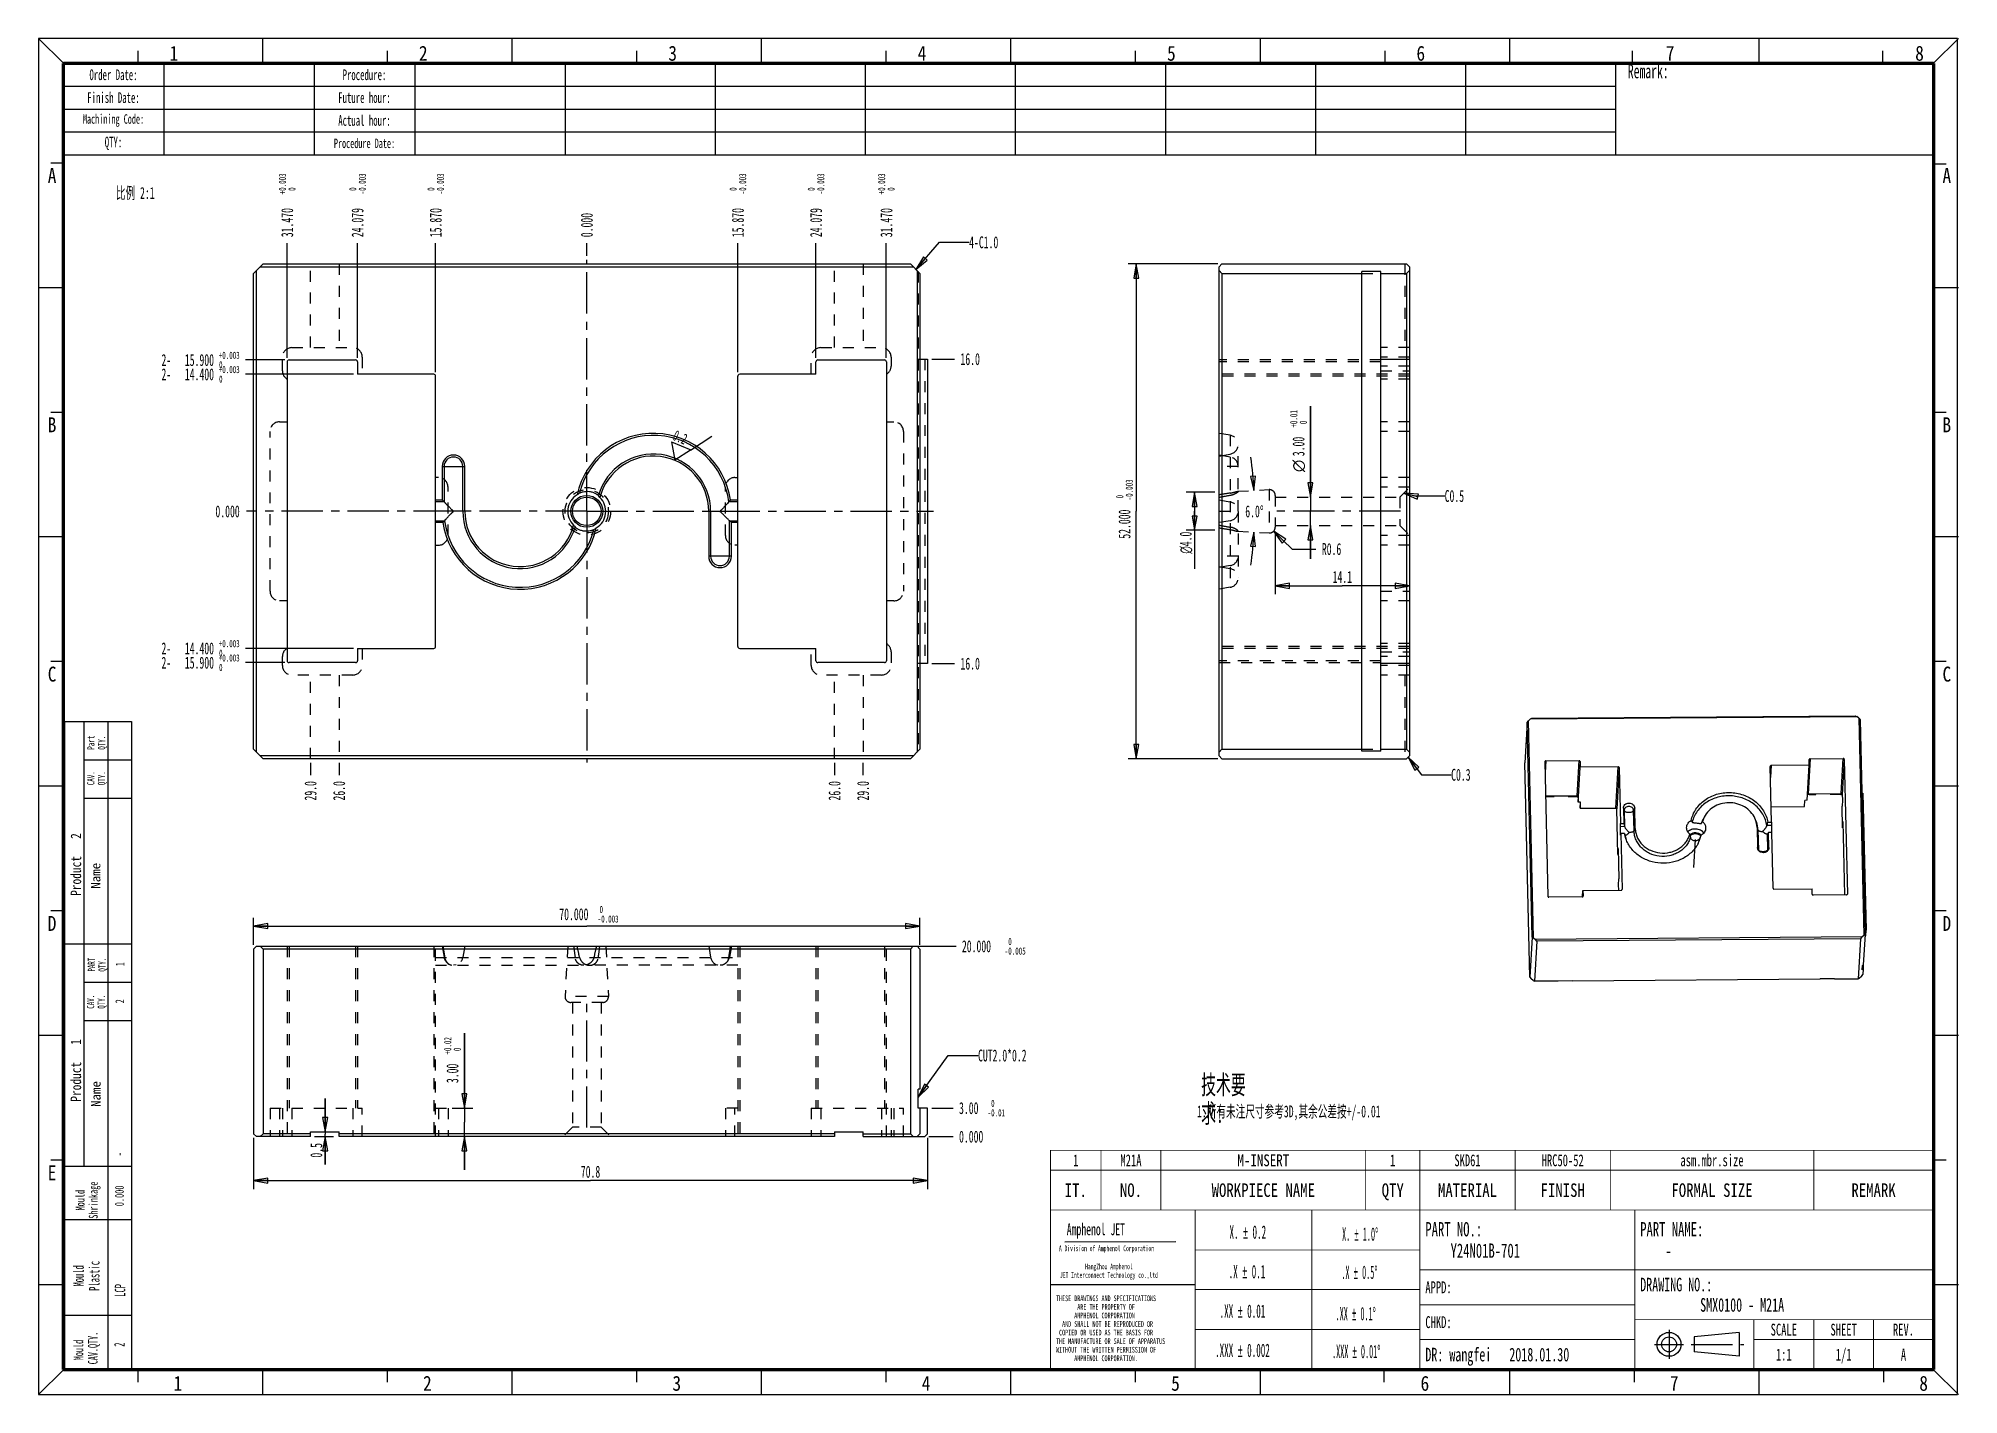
# Model space of a CAD drawing. Header units: millimetres. Extents: x 6 to 208, y 4 to 147.
import ezdxf
from ezdxf.enums import TextEntityAlignment as Align

# ---------------------------------------------------------------- set-up
doc = ezdxf.new("R2010")
doc.units = ezdxf.units.MM
doc.header["$LTSCALE"] = 11.55
doc.linetypes.add('CENTER', pattern=[0.6, 0.375, -0.075, 0.075, -0.075])
doc.linetypes.add('HIDDEN', pattern=[0.2, 0.1, -0.1])
doc.layers.get('0').update_dxf_attribs({"linetype": 'CONTINUOUS'})
for name, color, linetype in [('AXIS', 7, 'CONTINUOUS'), ('DEFAULT_1', 7, 'CENTER'), ('DEFAULT_2', 4, 'HIDDEN'), ('DIM', 7, 'CONTINUOUS'), ('NOTE', 7, 'CONTINUOUS')]:
    doc.layers.add(name, color=color, linetype=linetype)
doc.styles.get("Standard").update_dxf_attribs({"font": 'txt', "width": 0.6})
doc.styles.add('TEXTSTYLE_10', font='txt')
doc.styles.add('TEXTSTYLE_11', font='txt', dxfattribs={"width": 0.6})
doc.styles.add('TEXTSTYLE_12', font='txt', dxfattribs={"width": 0.6})
doc.styles.add('TEXTSTYLE_2', font='gdt', dxfattribs={"width": 0.6})
doc.styles.add('TEXTSTYLE_3', font='txt', dxfattribs={"width": 0.65})
doc.styles.add('TEXTSTYLE_4', font='txt', dxfattribs={"width": 0.8})
doc.styles.add('TEXTSTYLE_5', font='txt', dxfattribs={"width": 0.85})
doc.styles.add('TEXTSTYLE_6', font='txt', dxfattribs={"width": 0.5})
doc.styles.add('TEXTSTYLE_8', font='txt', dxfattribs={"width": 0.45})
doc.dimstyles.new('DIMSTYLE_1', dxfattribs={"dimtxt": 1.25, "dimasz": 1.5, "dimexe": 1.75, "dimexo": 0.875, "dimtad": 0, "dimtih": 1, "dimtoh": 1, "dimdec": 3, "dimzin": 0, "dimdsep": 46, "dimtxsty": 'Standard', "dimblk": 'CLOSED', "dimblk1": 'CLOSED', "dimblk2": 'CLOSED', "dimcen": 0.09, "dimadec": 0, "dimazin": 0, "dimtol": 1, "dimtp": 0.003, "dimtfac": 0.6, "dimtdec": 3, "dimtofl": 0, "dimtmove": 0, "dimatfit": 3, "dimldrblk": 'CLOSED', "dimfxl": 0, "dimtolj": 1, "dimtzin": 0, "dimarcsym": 0})
doc.dimstyles.new('DIMSTYLE_10', dxfattribs={"dimtxt": 1.25, "dimasz": 1.5, "dimexe": 1.75, "dimexo": 0.875, "dimtad": 0, "dimtih": 1, "dimtoh": 1, "dimdec": 3, "dimzin": 0, "dimdsep": 46, "dimtxsty": 'Standard', "dimblk": 'CLOSED', "dimblk1": 'CLOSED', "dimblk2": 'CLOSED', "dimcen": 0.09, "dimadec": 0, "dimazin": 0, "dimtol": 1, "dimtm": 0.005, "dimtfac": 0.6, "dimtdec": 3, "dimtofl": 0, "dimtmove": 0, "dimatfit": 3, "dimldrblk": 'CLOSED', "dimfxl": 0, "dimtolj": 1, "dimtzin": 0, "dimarcsym": 0})
doc.dimstyles.new('DIMSTYLE_11', dxfattribs={"dimtxt": 1.25, "dimasz": 1.5, "dimexe": 1.75, "dimexo": 0.875, "dimtad": 1, "dimzin": 0, "dimdsep": 46, "dimtxsty": 'Standard', "dimblk": 'CLOSED', "dimblk1": 'CLOSED', "dimblk2": 'CLOSED', "dimcen": 0.09, "dimadec": 0, "dimazin": 0, "dimtol": 1, "dimtp": 0.01, "dimtfac": 0.6, "dimtofl": 0, "dimtmove": 0, "dimatfit": 3, "dimldrblk": 'CLOSED', "dimfxl": 0, "dimtolj": 1, "dimtzin": 0, "dimarcsym": 0})
doc.dimstyles.new('DIMSTYLE_12', dxfattribs={"dimtxt": 1.25, "dimasz": 1.5, "dimexe": 1.75, "dimexo": 0.875, "dimtad": 0, "dimtih": 1, "dimtoh": 1, "dimdec": 1, "dimzin": 0, "dimdsep": 46, "dimtxsty": 'Standard', "dimblk": 'CLOSED', "dimblk1": 'CLOSED', "dimblk2": 'CLOSED', "dimcen": 0.09, "dimadec": 0, "dimazin": 0, "dimtp": 0.5, "dimtm": 0.5, "dimtfac": 1, "dimtdec": 1, "dimtofl": 0, "dimtmove": 0, "dimatfit": 3, "dimldrblk": 'CLOSED', "dimfxl": 0, "dimtolj": 1, "dimtzin": 0, "dimarcsym": 0})
doc.dimstyles.new('DIMSTYLE_13', dxfattribs={"dimtxt": 1.25, "dimasz": 1.5, "dimexe": 1.75, "dimexo": 0.875, "dimtad": 1, "dimdec": 1, "dimzin": 0, "dimdsep": 46, "dimtxsty": 'Standard', "dimblk": 'CLOSED', "dimblk1": 'CLOSED', "dimblk2": 'CLOSED', "dimcen": 0.09, "dimadec": 0, "dimazin": 0, "dimtp": 0.2, "dimtm": 0.2, "dimtfac": 1, "dimtdec": 1, "dimtofl": 0, "dimtmove": 0, "dimatfit": 3, "dimldrblk": 'CLOSED', "dimfxl": 0, "dimtolj": 1, "dimtzin": 0, "dimarcsym": 0})
doc.dimstyles.new('DIMSTYLE_14', dxfattribs={"dimtxt": 1.25, "dimasz": 1.5, "dimexe": 1.75, "dimexo": 0.875, "dimtad": 1, "dimdec": 1, "dimzin": 0, "dimdsep": 46, "dimtxsty": 'Standard', "dimblk": 'CLOSED', "dimblk1": 'CLOSED', "dimblk2": 'CLOSED', "dimcen": 0.09, "dimadec": 0, "dimazin": 0, "dimtp": 0.1, "dimtm": 0.1, "dimtfac": 1, "dimtdec": 1, "dimtofl": 0, "dimtmove": 0, "dimatfit": 3, "dimldrblk": 'CLOSED', "dimfxl": 0, "dimtolj": 1, "dimtzin": 0, "dimarcsym": 0})
doc.dimstyles.new('DIMSTYLE_2', dxfattribs={"dimtxt": 1.25, "dimasz": 1.5, "dimexe": 1.75, "dimexo": 0.875, "dimtad": 0, "dimtih": 1, "dimtoh": 1, "dimdec": 3, "dimzin": 0, "dimdsep": 46, "dimtxsty": 'Standard', "dimblk": 'CLOSED', "dimblk1": 'CLOSED', "dimblk2": 'CLOSED', "dimcen": 0.09, "dimadec": 0, "dimazin": 0, "dimtp": 0.1, "dimtm": 0.1, "dimtfac": 1, "dimtdec": 3, "dimtofl": 0, "dimtmove": 0, "dimatfit": 3, "dimldrblk": 'CLOSED', "dimfxl": 0, "dimtolj": 1, "dimtzin": 0, "dimarcsym": 0})
doc.dimstyles.new('DIMSTYLE_3', dxfattribs={"dimtxt": 1.25, "dimasz": 1.5, "dimexe": 1.75, "dimexo": 0.875, "dimtad": 0, "dimtih": 1, "dimtoh": 1, "dimdec": 3, "dimzin": 0, "dimdsep": 46, "dimtxsty": 'Standard', "dimblk": 'CLOSED', "dimblk1": 'CLOSED', "dimblk2": 'CLOSED', "dimcen": 0.09, "dimadec": 0, "dimazin": 0, "dimtol": 1, "dimtm": 0.003, "dimtfac": 0.6, "dimtdec": 3, "dimtofl": 0, "dimtmove": 0, "dimatfit": 3, "dimldrblk": 'CLOSED', "dimfxl": 0, "dimtolj": 1, "dimtzin": 0, "dimarcsym": 0})
doc.dimstyles.new('DIMSTYLE_4', dxfattribs={"dimtxt": 1.25, "dimasz": 1.5, "dimexe": 1.75, "dimexo": 0.875, "dimtad": 1, "dimdec": 3, "dimzin": 0, "dimdsep": 46, "dimtxsty": 'Standard', "dimblk": 'CLOSED', "dimblk1": 'CLOSED', "dimblk2": 'CLOSED', "dimcen": 0.09, "dimadec": 0, "dimazin": 0, "dimtol": 1, "dimtm": 0.003, "dimtfac": 0.6, "dimtdec": 3, "dimtofl": 0, "dimtmove": 0, "dimatfit": 3, "dimldrblk": 'CLOSED', "dimfxl": 0, "dimtolj": 1, "dimtzin": 0, "dimarcsym": 0})
doc.dimstyles.new('DIMSTYLE_5', dxfattribs={"dimtxt": 1.25, "dimasz": 1.5, "dimexe": 1.75, "dimexo": 0.875, "dimtad": 1, "dimdec": 1, "dimzin": 0, "dimdsep": 46, "dimtxsty": 'Standard', "dimblk": 'CLOSED', "dimblk1": 'CLOSED', "dimblk2": 'CLOSED', "dimcen": 0.09, "dimadec": 0, "dimazin": 0, "dimtp": 0.3, "dimtm": 0.3, "dimtfac": 1, "dimtdec": 1, "dimtofl": 0, "dimtmove": 0, "dimatfit": 3, "dimldrblk": 'CLOSED', "dimfxl": 0, "dimtolj": 1, "dimtzin": 0, "dimarcsym": 0})
doc.dimstyles.new('DIMSTYLE_6', dxfattribs={"dimtxt": 1.25, "dimasz": 1.5, "dimexe": 1.75, "dimexo": 0.875, "dimtad": 1, "dimdec": 1, "dimzin": 0, "dimdsep": 46, "dimtxsty": 'Standard', "dimblk": 'CLOSED', "dimblk1": 'CLOSED', "dimblk2": 'CLOSED', "dimcen": 0.09, "dimadec": 0, "dimazin": 0, "dimtp": 0.1, "dimtm": 0.1, "dimtfac": 1, "dimtdec": 1, "dimtofl": 0, "dimtmove": 0, "dimatfit": 3, "dimldrblk": 'CLOSED', "dimfxl": 0, "dimtolj": 1, "dimtzin": 0, "dimarcsym": 0})
doc.dimstyles.new('DIMSTYLE_7', dxfattribs={"dimtxt": 1.25, "dimasz": 1.5, "dimexe": 1.75, "dimexo": 0.875, "dimtad": 0, "dimtih": 1, "dimtoh": 1, "dimdec": 1, "dimzin": 0, "dimdsep": 46, "dimtxsty": 'Standard', "dimblk": 'CLOSED', "dimblk1": 'CLOSED', "dimblk2": 'CLOSED', "dimcen": 0.09, "dimadec": 0, "dimazin": 0, "dimtp": 0.2, "dimtm": 0.2, "dimtfac": 1, "dimtdec": 1, "dimtofl": 0, "dimtmove": 0, "dimatfit": 3, "dimldrblk": 'CLOSED', "dimfxl": 0, "dimtolj": 1, "dimtzin": 0, "dimarcsym": 0})
doc.dimstyles.new('DIMSTYLE_8', dxfattribs={"dimtxt": 1.25, "dimasz": 1.5, "dimexe": 1.75, "dimexo": 0.875, "dimtad": 1, "dimzin": 0, "dimdsep": 46, "dimtxsty": 'Standard', "dimblk": 'CLOSED', "dimblk1": 'CLOSED', "dimblk2": 'CLOSED', "dimcen": 0.09, "dimadec": 0, "dimazin": 0, "dimtol": 1, "dimtp": 0.02, "dimtfac": 0.6, "dimtofl": 0, "dimtmove": 0, "dimatfit": 3, "dimldrblk": 'CLOSED', "dimfxl": 0, "dimtolj": 1, "dimtzin": 0, "dimarcsym": 0})
doc.dimstyles.new('DIMSTYLE_9', dxfattribs={"dimtxt": 1.25, "dimasz": 1.5, "dimexe": 1.75, "dimexo": 0.875, "dimtad": 0, "dimtih": 1, "dimtoh": 1, "dimzin": 0, "dimdsep": 46, "dimtxsty": 'Standard', "dimblk": 'CLOSED', "dimblk1": 'CLOSED', "dimblk2": 'CLOSED', "dimcen": 0.09, "dimadec": 0, "dimazin": 0, "dimtol": 1, "dimtm": 0.01, "dimtfac": 0.6, "dimtofl": 0, "dimtmove": 0, "dimatfit": 3, "dimldrblk": 'CLOSED', "dimfxl": 0, "dimtolj": 1, "dimtzin": 0, "dimarcsym": 0})
doc.dimstyles.get("Standard").update_dxf_attribs({"dimtxt": 1.25, "dimasz": 1.5, "dimexe": 1.75, "dimexo": 0.875, "dimtad": 1, "dimdec": 3, "dimzin": 0, "dimdsep": 46, "dimtxsty": 'Standard', "dimblk": 'CLOSED', "dimblk1": 'CLOSED', "dimblk2": 'CLOSED', "dimcen": 0.09, "dimadec": 0, "dimazin": 0, "dimtol": 1, "dimtp": 0.001, "dimtm": 0.001, "dimtfac": 1, "dimtdec": 3, "dimtofl": 0, "dimtmove": 0, "dimatfit": 3, "dimldrblk": 'CLOSED', "dimfxl": 0, "dimtolj": 1, "dimtzin": 0, "dimarcsym": 0})

msp = doc.modelspace()

# ---------------------------------------------------------------- texts
at = {"color": 7, "linetype": 'Continuous', "char_height": 1.5717, "width": 1.335932, "line_spacing_factor": 0.9, "style": 'TEXTSTYLE_5'}
for s, insert, attachment_point in [('1', (20.3361, 145.7533), 2), ('2', (46.5308, 145.7533), 2), ('3', (72.7256, 145.7533), 2), ('4', (98.9203, 145.7533), 2), ('5', (125.115, 145.7533), 2), ('6', (151.3098, 145.7533), 2), ('7', (177.5045, 145.7533), 2), ('8', (203.6993, 145.7533), 2), ('A', (7.0843, 132.9076), 1), ('A', (207.0202, 132.9076), 3), ('B', (7.0843, 106.7128), 1), ('B', (207.0202, 106.7128), 3), ('C', (7.0843, 80.5181), 1), ('C', (207.0202, 80.5181), 3), ('D', (7.0843, 54.3233), 1), ('D', (207.0202, 54.3233), 3), ('E', (7.0843, 28.1286), 1), ('1', (20.7676, 6.0028), 2), ('2', (46.9623, 6.0028), 2), ('3', (73.157, 6.0028), 2), ('4', (99.3518, 6.0028), 2), ('5', (125.5465, 6.0028), 2), ('6', (151.7413, 6.0028), 2), ('7', (177.936, 6.0028), 2), ('8', (204.1307, 6.0028), 2)]:
    msp.add_mtext(s, dxfattribs=dict(at, insert=insert, attachment_point=attachment_point))
at = {"color": 2, "linetype": 'Continuous', "insert": (127.8077, 34.4074), "char_height": 1.25, "width": 18.75, "attachment_point": 1, "line_spacing_factor": 0.9}
msp.add_mtext('1.所有未注尺寸参考3D,其余公差按+/-0.01\\P ', dxfattribs=at)
at = {"layer": 'NOTE', "color": 2, "linetype": 'Continuous', "line_spacing_factor": 0.9}
for s, insert, char_height, width, attachment_point in [('比例 2:1', (18.3141, 130.9145), 1.25, 4.5, 3), ('4-C1.0', (103.8706, 125.7284), 1.25, 4.5, 1), ('C0.5', (153.8202, 99.0739), 1.25, 3, 1), ('C0.3', (154.4998, 69.7818), 1.25, 3, 1), ('CUT2.0*0.2', (104.8014, 40.2879), 1.25, 7.5, 1), ('技术要求:', (128.2374, 37.5896), 2, 6, 1)]:
    msp.add_mtext(s, dxfattribs=dict(at, insert=insert, char_height=char_height, width=width, attachment_point=attachment_point))
at = {"layer": 'NOTE', "color": 2, "linetype": 'Continuous', "attachment_point": 1, "rotation": 90, "line_spacing_factor": 0.9}
for s, insert, char_height, width in [('Part\\PQTY.', (11.2432, 71.7917), 0.75, 1.8), ('CAV.\\PQTY.', (11.2281, 68.0575), 0.75, 1.8), ('PART\\PQTY.', (11.2888, 48.4692), 0.75, 1.8), ('1', (14.2154, 49.0373), 0.925, 0.555), ('CAV.\\PQTY.', (11.208, 44.5713), 0.75, 1.8), ('2', (14.1869, 45.1463), 0.925, 0.555), ('-', (14.1253, 29.0809), 0.925, 0.555), ('  Mould\\PShrinkage', (10.0224, 22.5047), 0.925, 4.995), ('0.000', (14.1476, 23.8247), 0.925, 2.775), (' Mould\\PPlastic', (9.7708, 14.9292), 1.1, 4.62), ('LCP', (14.1288, 14.3025), 1.1, 1.98), (' Mould\\PCAV.QTY.', (9.8168, 7.2104), 1, 4.8), ('2', (14.0583, 9.0531), 1.1, 0.66)]:
    msp.add_mtext(s, dxfattribs=dict(at, insert=insert, char_height=char_height, width=width))
for s, insert, char_height, width, style in [('Product   2', (9.4927, 56.4317), 1.1, 9.68, 'TEXTSTYLE_4'), ('Name', (11.6134, 57.1799), 1, 4, 'TEXTSTYLE_10'), ('Product   1', (9.4927, 34.8035), 1.1, 9.68, 'TEXTSTYLE_4'), ('Name', (11.6375, 34.2527), 1, 4, 'TEXTSTYLE_10')]:
    msp.add_mtext(s, dxfattribs=dict(at, insert=insert, char_height=char_height, width=width, style=style))
at = {"layer": 'NOTE', "color": 2, "linetype": 'Continuous', "attachment_point": 1, "line_spacing_factor": 0.9}
for s, insert, char_height, width, style in [('Amphenol JET', (114.1238, 22.026), 1.25, 11.435874, 'TEXTSTYLE_11'), ('X. \\Fgdt;{\\Fgdt;`}\\Ftxt; 0.2', (131.2181, 21.8019), 1.4, 6.533333, 'TEXTSTYLE_6'), ('X. \\Fgdt;{\\Fgdt;`}\\Ftxt; 1.0\\Fgdt;{\\Fgdt;~}', (143.0444, 21.5961), 1.4, 6.976667, 'TEXTSTYLE_8'), ('A Division of Amphenol Corporation', (113.3005, 19.699), 0.6, 13.260223, 'TEXTSTYLE_11'), ('         HangZhou Amphenol \\PJET Interconnect Technology co.,ltd', (113.4045, 17.7947), 0.6, 13.357031, 'TEXTSTYLE_12'), ('.X \\Fgdt;{\\Fgdt;`}\\Ftxt; 0.1', (131.1325, 17.6531), 1.4, 6.533333, 'TEXTSTYLE_6'), ('.X \\Fgdt;{\\Fgdt;`}\\Ftxt; 0.5\\Fgdt;{\\Fgdt;~}', (142.9696, 17.5821), 1.4, 6.976667, 'TEXTSTYLE_8'), ('.XX \\Fgdt;{\\Fgdt;`}\\Ftxt; 0.01', (130.1813, 13.4995), 1.4, 7.933333, 'TEXTSTYLE_6'), ('.XX \\Fgdt;{\\Fgdt;`}\\Ftxt; 0.1\\Fgdt;{\\Fgdt;~}', (142.363, 13.2372), 1.4, 7.606667, 'TEXTSTYLE_8'), ('.XXX \\Fgdt;{\\Fgdt;`}\\Ftxt; 0.002', (129.7048, 9.3821), 1.4, 9.333333, 'TEXTSTYLE_6'), ('.XXX \\Fgdt;{\\Fgdt;`}\\Ftxt; 0.01\\Fgdt;{\\Fgdt;~}', (141.9913, 9.2632), 1.4, 8.866667, 'TEXTSTYLE_8')]:
    msp.add_mtext(s, dxfattribs=dict(at, insert=insert, char_height=char_height, width=width, style=style))

# ---------------------------------------------------------------- blocks, each defined once
blk = doc.blocks.new('*D1')
at = {"layer": 'DIM', "color": 2, "linetype": 'Continuous'}
blk.add_line((32.23, 112.97), (32.23, 125.02), dxfattribs=at)
at = {"layer": 'DIM', "color": 2, "linetype": 'Continuous', "width": 0.6}
for s, height, p in [('+0.003', 0.75, (32.11, 130.14)), (' 0', 0.75, (33.11, 130.14)), ('31.470', 1.25, (32.86, 125.64))]:
    blk.add_text(s, height=height, rotation=90, dxfattribs=at).set_placement(p)
blk = doc.blocks.new('_CLOSED')
at = {"color": 0, "linetype": 'ByBlock'}
for p, q in [((0, 0), (-1, 0.18)), ((-1, 0.18), (-1, -0.18)), ((-1, -0.18), (0, 0)), ((-1, 0), (0, 0))]:
    blk.add_line(p, q, dxfattribs=at)
blk = doc.blocks.new('*D2')
at = {"layer": 'DIM', "color": 2, "linetype": 'Continuous'}
blk.add_line((63.7, 123.68), (63.7, 125.02), dxfattribs=at)
at = {"layer": 'DIM', "color": 2, "linetype": 'Continuous', "insert": (63.08, 125.64), "char_height": 1.25, "width": 3.75, "attachment_point": 1, "rotation": 90, "line_spacing_factor": 0.9}
blk.add_mtext('0.000', dxfattribs=at)
blk = doc.blocks.new('*D3')
at = {"layer": 'DIM', "color": 2, "linetype": 'Continuous'}
blk.add_line((95.17, 112.97), (95.17, 125.02), dxfattribs=at)
at = {"layer": 'DIM', "color": 2, "linetype": 'Continuous', "width": 0.6}
for s, height, p in [('+0.003', 0.75, (95.05, 130.14)), (' 0', 0.75, (96.05, 130.14)), ('31.470', 1.25, (95.8, 125.64))]:
    blk.add_text(s, height=height, rotation=90, dxfattribs=at).set_placement(p)
blk = doc.blocks.new('*D4')
at = {"layer": 'DIM', "color": 2, "linetype": 'Continuous'}
blk.add_line((87.78, 112.97), (87.78, 125.02), dxfattribs=at)
at = {"layer": 'DIM', "color": 2, "linetype": 'Continuous', "width": 0.6}
for s, height, p in [('-0.003', 0.75, (88.66, 130.14)), (' 0', 0.75, (87.66, 130.14)), ('24.079', 1.25, (88.41, 125.64))]:
    blk.add_text(s, height=height, rotation=90, dxfattribs=at).set_placement(p)
blk = doc.blocks.new('*D5')
at = {"layer": 'DIM', "color": 2, "linetype": 'Continuous'}
blk.add_line((79.57, 111.47), (79.57, 125.02), dxfattribs=at)
at = {"layer": 'DIM', "color": 2, "linetype": 'Continuous', "width": 0.6}
for s, height, p in [('-0.003', 0.75, (80.45, 130.14)), (' 0', 0.75, (79.45, 130.14)), ('15.870', 1.25, (80.2, 125.64))]:
    blk.add_text(s, height=height, rotation=90, dxfattribs=at).set_placement(p)
blk = doc.blocks.new('*D6')
at = {"layer": 'DIM', "color": 2, "linetype": 'Continuous'}
blk.add_line((47.83, 111.47), (47.83, 125.02), dxfattribs=at)
at = {"layer": 'DIM', "color": 2, "linetype": 'Continuous', "width": 0.6}
for s, height, p in [('-0.003', 0.75, (48.71, 130.14)), (' 0', 0.75, (47.71, 130.14)), ('15.870', 1.25, (48.46, 125.64))]:
    blk.add_text(s, height=height, rotation=90, dxfattribs=at).set_placement(p)
blk = doc.blocks.new('*D7')
at = {"layer": 'DIM', "color": 2, "linetype": 'Continuous'}
blk.add_line((39.62, 112.97), (39.62, 125.02), dxfattribs=at)
at = {"layer": 'DIM', "color": 2, "linetype": 'Continuous', "width": 0.6}
for s, height, p in [('-0.003', 0.75, (40.5, 130.14)), (' 0', 0.75, (39.5, 130.14)), ('24.079', 1.25, (40.25, 125.64))]:
    blk.add_text(s, height=height, rotation=90, dxfattribs=at).set_placement(p)
blk = doc.blocks.new('*D8')
at = {"layer": 'DIM', "color": 2, "linetype": 'Continuous'}
for p, q in [((28.7, 51.27), (28.7, 54.13)), ((28.7, 53.26), (63.7, 53.26)), ((98.7, 53.26), (63.7, 53.26)), ((98.7, 51.27), (98.7, 54.13))]:
    blk.add_line(p, q, dxfattribs=at)
at = {"layer": 'DIM', "color": 2, "linetype": 'Continuous', "xscale": 1.5, "yscale": 1.5, "zscale": 1.5, "rotation": 180}
blk.add_blockref('_CLOSED', (28.7, 53.26), dxfattribs=at)
at = {"layer": 'DIM', "color": 2, "linetype": 'Continuous', "xscale": 1.5, "yscale": 1.5, "zscale": 1.5}
blk.add_blockref('_CLOSED', (98.7, 53.26), dxfattribs=at)
at = {"layer": 'DIM', "color": 2, "linetype": 'Continuous', "width": 0.6}
for s, height, p in [('70.000', 1.25, (62.35, 53.88)), (' 0', 0.75, (65.05, 54.63)), ('-0.003', 0.75, (65.95, 53.63))]:
    blk.add_text(s, height=height, dxfattribs=at).set_placement(p, align=Align.CENTER)
blk = doc.blocks.new('*D9')
at = {"layer": 'DIM', "color": 2, "linetype": 'Continuous'}
blk.add_line((31.99, 80.94), (27.87, 80.94), dxfattribs=at)
at = {"layer": 'DIM', "color": 2, "linetype": 'Continuous', "width": 0.6}
for s, height, p in [('2-', 1.25, (20.05, 80.31)), ('15.900', 1.25, (24.55, 80.31)), (' 0', 0.75, (25.45, 80.06)), ('+0.003', 0.75, (27.25, 81.06))]:
    blk.add_text(s, height=height, dxfattribs=at).set_placement(p, align=Align.RIGHT)
blk = doc.blocks.new('*D10')
at = {"layer": 'DIM', "color": 2, "linetype": 'Continuous', "insert": (27.25, 97.46), "char_height": 1.25, "width": 3.75, "attachment_point": 3, "line_spacing_factor": 0.9}
blk.add_mtext('0.000', dxfattribs=at)
blk = doc.blocks.new('*D11')
at = {"layer": 'DIM', "color": 2, "linetype": 'Continuous'}
blk.add_line((31.99, 112.74), (27.87, 112.74), dxfattribs=at)
at = {"layer": 'DIM', "color": 2, "linetype": 'Continuous', "width": 0.6}
for s, height, p in [('2-', 1.25, (20.05, 112.11)), ('15.900', 1.25, (24.55, 112.11)), ('+0.003', 0.75, (27.25, 112.86)), (' 0', 0.75, (25.45, 111.86))]:
    blk.add_text(s, height=height, dxfattribs=at).set_placement(p, align=Align.RIGHT)
blk = doc.blocks.new('*D12')
at = {"layer": 'DIM', "color": 2, "linetype": 'Continuous'}
blk.add_line((39.19, 111.24), (27.87, 111.24), dxfattribs=at)
at = {"layer": 'DIM', "color": 2, "linetype": 'Continuous', "width": 0.6}
for s, height, p in [('2-', 1.25, (20.05, 110.61)), ('14.400', 1.25, (24.55, 110.61)), (' 0', 0.75, (25.45, 110.36)), ('+0.003', 0.75, (27.25, 111.36))]:
    blk.add_text(s, height=height, dxfattribs=at).set_placement(p, align=Align.RIGHT)
blk = doc.blocks.new('*D13')
at = {"layer": 'DIM', "color": 2, "linetype": 'Continuous'}
blk.add_line((39.19, 82.44), (27.87, 82.44), dxfattribs=at)
at = {"layer": 'DIM', "color": 2, "linetype": 'Continuous', "width": 0.6}
for s, height, p in [('2-', 1.25, (20.05, 81.81)), ('14.400', 1.25, (24.55, 81.81)), ('+0.003', 0.75, (27.25, 82.56)), (' 0', 0.75, (25.45, 81.56))]:
    blk.add_text(s, height=height, dxfattribs=at).set_placement(p, align=Align.RIGHT)
blk = doc.blocks.new('*D14')
at = {"layer": 'DIM', "color": 2, "linetype": 'Continuous'}
for p, q in [((129.98, 122.84), (120.56, 122.84)), ((121.43, 122.84), (121.43, 96.84)), ((121.43, 70.84), (121.43, 96.84)), ((129.98, 70.84), (120.56, 70.84))]:
    blk.add_line(p, q, dxfattribs=at)
at = {"layer": 'DIM', "color": 2, "linetype": 'Continuous', "xscale": 1.5, "yscale": 1.5, "zscale": 1.5}
for p, rotation in [((121.43, 122.84), 90), ((121.43, 70.84), 270)]:
    blk.add_blockref('_CLOSED', p, dxfattribs=dict(at, rotation=rotation))
at = {"layer": 'DIM', "color": 2, "linetype": 'Continuous', "width": 0.6}
for s, height, p in [('-0.003', 0.75, (121.06, 99.09)), (' 0', 0.75, (120.06, 98.19)), ('52.000', 1.25, (120.81, 95.49))]:
    blk.add_text(s, height=height, rotation=90, dxfattribs=at).set_placement(p, align=Align.CENTER)
blk = doc.blocks.new('*D15')
at = {"layer": 'DIM', "color": 2, "linetype": 'Continuous'}
for p, q in [((28.7, 31), (28.7, 25.63)), ((99.5, 31), (99.5, 25.63)), ((28.7, 26.51), (64.1, 26.51)), ((99.5, 26.51), (64.1, 26.51))]:
    blk.add_line(p, q, dxfattribs=at)
at = {"layer": 'DIM', "color": 2, "linetype": 'Continuous', "xscale": 1.5, "yscale": 1.5, "zscale": 1.5, "rotation": 180}
blk.add_blockref('_CLOSED', (28.7, 26.51), dxfattribs=at)
at = {"layer": 'DIM', "color": 2, "linetype": 'Continuous', "xscale": 1.5, "yscale": 1.5, "zscale": 1.5}
blk.add_blockref('_CLOSED', (99.5, 26.51), dxfattribs=at)
at = {"layer": 'DIM', "color": 2, "linetype": 'Continuous', "insert": (64.1, 28.07), "char_height": 1.25, "width": 3, "attachment_point": 2, "line_spacing_factor": 0.9}
blk.add_mtext('70.8', dxfattribs=at)
blk = doc.blocks.new('*D16')
at = {"layer": 'DIM', "color": 2, "linetype": 'Continuous'}
for p, q in [((36.23, 31.64), (36.23, 35.14)), ((36.23, 35.14), (36.23, 31.39)), ((35.12, 31.14), (37.11, 31.14)), ((36.23, 28.21), (36.23, 31.39)), ((36.23, 31.14), (36.23, 28.21))]:
    blk.add_line(p, q, dxfattribs=at)
at = {"layer": 'DIM', "color": 2, "linetype": 'Continuous', "xscale": 1.5, "yscale": 1.5, "zscale": 1.5}
for p, rotation in [((36.23, 31.64), 270), ((36.23, 31.14), 90)]:
    blk.add_blockref('_CLOSED', p, dxfattribs=dict(at, rotation=rotation))
at = {"layer": 'DIM', "color": 2, "linetype": 'Continuous', "insert": (34.67, 30.46), "char_height": 1.25, "width": 2.25, "attachment_point": 3, "rotation": 90, "line_spacing_factor": 0.9}
blk.add_mtext('0.5', dxfattribs=at)
blk = doc.blocks.new('*D17')
at = {"layer": 'DIM', "color": 2, "linetype": 'Continuous'}
blk.add_line((34.68, 70.4), (34.68, 69.11), dxfattribs=at)
at = {"layer": 'DIM', "color": 2, "linetype": 'Continuous', "insert": (34.06, 68.49), "char_height": 1.25, "width": 3, "attachment_point": 3, "rotation": 90, "line_spacing_factor": 0.9}
blk.add_mtext('29.0', dxfattribs=at)
blk = doc.blocks.new('*D18')
at = {"layer": 'DIM', "color": 2, "linetype": 'Continuous'}
blk.add_line((37.68, 70.4), (37.68, 69.11), dxfattribs=at)
at = {"layer": 'DIM', "color": 2, "linetype": 'Continuous', "insert": (37.06, 68.49), "char_height": 1.25, "width": 3, "attachment_point": 3, "rotation": 90, "line_spacing_factor": 0.9}
blk.add_mtext('26.0', dxfattribs=at)
blk = doc.blocks.new('*D19')
at = {"layer": 'DIM', "color": 2, "linetype": 'Continuous'}
blk.add_line((89.72, 70.4), (89.72, 69.11), dxfattribs=at)
at = {"layer": 'DIM', "color": 2, "linetype": 'Continuous', "insert": (89.1, 68.49), "char_height": 1.25, "width": 3, "attachment_point": 3, "rotation": 90, "line_spacing_factor": 0.9}
blk.add_mtext('26.0', dxfattribs=at)
blk = doc.blocks.new('*D20')
at = {"layer": 'DIM', "color": 2, "linetype": 'Continuous'}
blk.add_line((92.72, 70.4), (92.72, 69.11), dxfattribs=at)
at = {"layer": 'DIM', "color": 2, "linetype": 'Continuous', "insert": (92.1, 68.49), "char_height": 1.25, "width": 3, "attachment_point": 3, "rotation": 90, "line_spacing_factor": 0.9}
blk.add_mtext('29.0', dxfattribs=at)
blk = doc.blocks.new('*D21')
at = {"layer": 'DIM', "color": 2, "linetype": 'Continuous'}
for p, q in [((50.85, 34.14), (50.85, 42.01)), ((50.85, 42.01), (50.85, 32.64)), ((49.57, 34.14), (51.72, 34.14)), ((50.85, 27.64), (50.85, 32.64)), ((50.85, 31.14), (50.85, 27.64))]:
    blk.add_line(p, q, dxfattribs=at)
at = {"layer": 'DIM', "color": 2, "linetype": 'Continuous', "xscale": 1.5, "yscale": 1.5, "zscale": 1.5}
for p, rotation in [((50.85, 34.14), 270), ((50.85, 31.14), 90)]:
    blk.add_blockref('_CLOSED', p, dxfattribs=dict(at, rotation=rotation))
at = {"layer": 'DIM', "color": 2, "linetype": 'Continuous', "width": 0.6}
for s, height, p in [('+0.02', 0.75, (49.47, 39.76)), (' 0', 0.75, (50.47, 39.76)), ('3.00', 1.25, (50.22, 36.76))]:
    blk.add_text(s, height=height, rotation=90, dxfattribs=at).set_placement(p)
blk = doc.blocks.new('*D22')
at = {"layer": 'DIM', "color": 2, "linetype": 'Continuous'}
blk.add_line((99.94, 34.14), (102.19, 34.14), dxfattribs=at)
at = {"layer": 'DIM', "color": 2, "linetype": 'Continuous', "width": 0.6}
for s, height, p in [('3.00', 1.25, (102.81, 33.51)), (' 0', 0.75, (105.81, 34.26)), ('-0.01', 0.75, (105.81, 33.26))]:
    blk.add_text(s, height=height, dxfattribs=at).set_placement(p)
blk = doc.blocks.new('*D23')
at = {"layer": 'DIM', "color": 2, "linetype": 'Continuous'}
blk.add_line((99.64, 31.14), (102.19, 31.14), dxfattribs=at)
at = {"layer": 'DIM', "color": 2, "linetype": 'Continuous', "insert": (102.81, 31.76), "char_height": 1.25, "width": 3.75, "attachment_point": 1, "line_spacing_factor": 0.9}
blk.add_mtext('0.000', dxfattribs=at)
blk = doc.blocks.new('*D24')
at = {"layer": 'DIM', "color": 2, "linetype": 'Continuous'}
blk.add_line((98.44, 51.14), (102.49, 51.14), dxfattribs=at)
at = {"layer": 'DIM', "color": 2, "linetype": 'Continuous', "width": 0.6}
for s, height, p in [('20.000', 1.25, (103.11, 50.51)), ('-0.005', 0.75, (107.61, 50.26)), (' 0', 0.75, (107.61, 51.26))]:
    blk.add_text(s, height=height, dxfattribs=at).set_placement(p)
blk = doc.blocks.new('*D25')
at = {"layer": 'DIM', "color": 2, "linetype": 'Continuous'}
blk.add_line((99.94, 80.84), (102.33, 80.84), dxfattribs=at)
at = {"layer": 'DIM', "color": 2, "linetype": 'Continuous', "insert": (102.96, 81.46), "char_height": 1.25, "width": 3, "attachment_point": 1, "line_spacing_factor": 0.9}
blk.add_mtext('16.0', dxfattribs=at)
blk = doc.blocks.new('*D26')
at = {"layer": 'DIM', "color": 2, "linetype": 'Continuous'}
blk.add_line((99.94, 112.84), (102.33, 112.84), dxfattribs=at)
at = {"layer": 'DIM', "color": 2, "linetype": 'Continuous', "insert": (102.96, 113.46), "char_height": 1.25, "width": 3, "attachment_point": 1, "line_spacing_factor": 0.9}
blk.add_mtext('16.0', dxfattribs=at)
blk = doc.blocks.new('*D27')
at = {"layer": 'DIM', "color": 2, "linetype": 'Continuous'}
for p, q in [((139.71, 98.34), (139.71, 107.88)), ((139.71, 107.88), (139.71, 96.84)), ((139.71, 91.84), (139.71, 96.84)), ((139.71, 95.34), (139.71, 91.84))]:
    blk.add_line(p, q, dxfattribs=at)
at = {"layer": 'DIM', "color": 2, "linetype": 'Continuous', "xscale": 1.5, "yscale": 1.5, "zscale": 1.5}
for p, rotation in [((139.71, 98.34), 270), ((139.71, 95.34), 90)]:
    blk.add_blockref('_CLOSED', p, dxfattribs=dict(at, rotation=rotation))
at = {"layer": 'DIM', "color": 2, "linetype": 'Continuous', "width": 0.6}
for s, height, p in [('+0.01', 0.75, (138.34, 105.63)), (' 0', 0.75, (139.34, 105.63)), ('3.00', 1.25, (139.09, 102.63))]:
    blk.add_text(s, height=height, rotation=90, dxfattribs=at).set_placement(p)
at = {"layer": 'DIM', "color": 2, "linetype": 'Continuous', "style": 'TEXTSTYLE_2'}
blk.add_text('n', height=1.25, rotation=90, dxfattribs=at).set_placement((139.09, 100.96))
blk = doc.blocks.new('*D28')
at = {"layer": 'DIM', "color": 2, "linetype": 'Continuous'}
for points in [[(133.41, 100.51), (133.79, 99.03), (133.96, 100.54), (133.41, 100.51)], [(133.96, 93.13), (133.79, 94.64), (133.41, 93.17), (133.96, 93.13)]]:
    blk.add_lwpolyline(points, dxfattribs=at)
for start, end in [(3, 7.7874), (352.2126, 357)]:
    blk.add_arc((91.96, 96.84), 41.89, start, end, dxfattribs=at)
at = {"layer": 'DIM', "color": 2, "linetype": 'Continuous', "insert": (133.84, 97.46), "char_height": 1.25, "width": 3.0833, "attachment_point": 2, "line_spacing_factor": 0.9}
blk.add_mtext('6.0\\Fgdt;{\\Fgdt;~}', dxfattribs=at)
blk = doc.blocks.new('*D29')
at = {"layer": 'DIM', "color": 2, "linetype": 'Continuous'}
for p, q in [((136.02, 94.72), (136.02, 88.13)), ((136.02, 89.01), (143.07, 89.01)), ((150.12, 89.01), (143.07, 89.01))]:
    blk.add_line(p, q, dxfattribs=at)
at = {"layer": 'DIM', "color": 2, "linetype": 'Continuous', "xscale": 1.5, "yscale": 1.5, "zscale": 1.5, "rotation": 180}
blk.add_blockref('_CLOSED', (136.02, 89.01), dxfattribs=at)
at = {"layer": 'DIM', "color": 2, "linetype": 'Continuous', "xscale": 1.5, "yscale": 1.5, "zscale": 1.5}
blk.add_blockref('_CLOSED', (150.12, 89.01), dxfattribs=at)
at = {"layer": 'DIM', "color": 2, "linetype": 'Continuous', "insert": (143.07, 90.57), "char_height": 1.25, "width": 3, "attachment_point": 2, "line_spacing_factor": 0.9}
blk.add_mtext('14.1', dxfattribs=at)
blk = doc.blocks.new('*D30')
at = {"layer": 'DIM', "color": 2, "linetype": 'Continuous'}
for p, q in [((135.85, 94.74), (137.8, 92.87)), ((137.8, 92.87), (140.3, 92.87))]:
    blk.add_line(p, q, dxfattribs=at)
at = {"layer": 'DIM', "color": 2, "linetype": 'Continuous', "xscale": 1.5, "yscale": 1.5, "zscale": 1.5, "rotation": 136.1569765911}
blk.add_blockref('_CLOSED', (135.85, 94.74), dxfattribs=at)
at = {"layer": 'DIM', "color": 2, "linetype": 'Continuous', "insert": (140.92, 93.5), "char_height": 1.25, "width": 3, "attachment_point": 1, "line_spacing_factor": 0.9}
blk.add_mtext('R0.6', dxfattribs=at)
blk = doc.blocks.new('*D31')
at = {"layer": 'DIM', "color": 2, "linetype": 'Continuous'}
for p, q in [((129.68, 98.84), (126.67, 98.84)), ((127.55, 98.84), (127.55, 96.84)), ((127.55, 94.84), (127.55, 96.84)), ((127.55, 96.84), (127.55, 90.79)), ((129.68, 94.84), (126.67, 94.84))]:
    blk.add_line(p, q, dxfattribs=at)
at = {"layer": 'DIM', "color": 2, "linetype": 'Continuous', "xscale": 1.5, "yscale": 1.5, "zscale": 1.5}
for p, rotation in [((127.55, 98.84), 90), ((127.55, 94.84), 270)]:
    blk.add_blockref('_CLOSED', p, dxfattribs=dict(at, rotation=rotation))
at = {"layer": 'DIM', "color": 2, "linetype": 'Continuous', "insert": (125.99, 94.7), "char_height": 1.25, "width": 3.9167, "attachment_point": 3, "rotation": 90, "line_spacing_factor": 0.9, "style": 'TEXTSTYLE_2'}
blk.add_mtext('{\\Fgdt;n}\\Ftxt;4.0', dxfattribs=at)
blk = doc.blocks.new('*T33')
at = {"color": 0, "linetype": 'ByBlock', "lineweight": -2}
for p, q in [((0, 0), (196.485, 0)), ((0, 0), (0, -9.6)), ((10.6, 0), (10.6, -9.6)), ((26.365, 0), (26.365, -9.6)), ((36.965, 0), (36.965, -9.6)), ((52.73, 0), (52.73, -9.6)), ((68.495, 0), (68.495, -9.6)), ((84.26, 0), (84.26, -9.6)), ((100.025, 0), (100.025, -9.6)), ((115.79, 0), (115.79, -9.6)), ((131.555, 0), (131.555, -9.6)), ((147.32, 0), (147.32, -9.6)), ((163.085, 0), (163.085, -9.6)), ((196.485, 0), (196.485, -9.6)), ((0, -2.4), (163.085, -2.4)), ((0, -4.8), (163.085, -4.8)), ((0, -7.2), (163.085, -7.2)), ((0, -9.6), (196.485, -9.6))]:
    blk.add_line(p, q, dxfattribs=at)
at = {"color": 0, "linetype": 'Continuous'}
for s, insert, char_height, width, attachment_point in [('  Remark:   ', (163.145, -0.06), 1.5, 33.28, 1), ('Finish Date:', (5.3, -3.6), 1.125, 10.48, 5), ('Future hour:', (31.665, -3.6), 1.125, 10.48, 5), ('Machining Code:', (5.3, -6), 1, 10.48, 5), ('Actual hour:', (31.665, -6), 1.125, 10.48, 5), ('QTY:', (5.3, -8.4), 1.125, 10.48, 5), ('Procedure Date:', (31.665, -8.4), 1, 10.48, 5)]:
    blk.add_mtext(s, dxfattribs=dict(at, insert=insert, char_height=char_height, width=width, attachment_point=attachment_point))
at = {"color": 0, "linetype": 'Continuous', "char_height": 1.125, "width": 10.48, "attachment_point": 5, "line_spacing_factor": 0.9}
for s, insert in [('Order Date: ', (5.3, -1.2)), ('Procedure:', (31.665, -1.2))]:
    blk.add_mtext(s, dxfattribs=dict(at, insert=insert))
blk = doc.blocks.new('*T34')
at = {"color": 2, "linetype": 'Continuous', "const_width": 0.1}
for points in [[(92.7775, 23.03), (-0.05, 23.03)], [(0, 0), (0, 23.03)], [(5.29, 16.76), (5.29, 23.03)], [(11.59, 16.76), (11.59, 23.03)], [(33.09, 16.76), (33.09, 23.03)], [(38.79, 0), (38.79, 23.03)], [(48.79, 16.76), (48.79, 23.03)], [(58.79, 16.76), (58.79, 23.03)], [(80.1575, 16.76), (80.1575, 23.03)], [(92.7275, 0), (92.7275, 23.03)], [(92.7275, 20.935), (0, 20.935)], [(92.7275, 16.76), (0, 16.76)], [(15.18, 0), (15.18, 16.76)], [(27.445, 0), (27.445, 16.76)], [(61.36, 0), (61.36, 16.76)], [(38.79, 12.56), (15.18, 12.56)], [(92.7275, 10.475), (38.79, 10.475)], [(38.79, 8.395), (15.18, 8.395)], [(61.36, 6.81), (38.79, 6.81)], [(38.79, 4.2), (15.18, 4.2)], [(92.7275, 5.24), (61.36, 5.24)], [(73.8725, 0), (73.8725, 5.24)], [(80.1575, 0), (80.1575, 5.24)], [(86.4425, 0), (86.4425, 5.24)], [(61.36, 3.145), (38.79, 3.145)], [(92.7275, 3.145), (73.8725, 3.145)], [(92.7775, 0), (-0.05, 0)]]:
    blk.add_lwpolyline(points, dxfattribs=at)
at = {"layer": 'NOTE', "color": 2, "linetype": 'Continuous', "line_spacing_factor": 0.9}
for s, insert, char_height, width, attachment_point, style in [('1', (2.645, 22.6075), 1.25, 1.625, 2, 'TEXTSTYLE_3'), ('M21A', (8.44, 22.6075), 1.25, 6.5, 2, 'TEXTSTYLE_3'), ('M-INSERT', (22.34, 22.6075), 1.25, 16, 2, 'TEXTSTYLE_4'), ('1', (35.94, 22.6075), 1.25, 1.625, 2, 'TEXTSTYLE_3'), ('SKD61', (43.79, 22.6075), 1.25, 8.125, 2, 'TEXTSTYLE_3'), ('HRC50-52', (53.79, 22.6075), 1.25, 13, 2, 'TEXTSTYLE_3'), ('asm.mbr.size', (69.47375, 22.6075), 1.25, 19.5, 2, 'TEXTSTYLE_3'), ('IT.', (2.645, 19.56), 1.425, 6.84, 2, 'TEXTSTYLE_4'), ('NO.', (8.44, 19.56), 1.425, 6.84, 2, 'TEXTSTYLE_4'), ('WORKPIECE NAME', (22.34, 19.56), 1.425, 31.92, 2, 'TEXTSTYLE_4'), ('QTY', (35.94, 19.56), 1.425, 6.84, 2, 'TEXTSTYLE_4'), ('MATERIAL', (43.79, 19.56), 1.425, 18.24, 2, 'TEXTSTYLE_4'), ('FINISH', (53.79, 19.56), 1.425, 13.68, 2, 'TEXTSTYLE_4'), ('FORMAL SIZE', (69.47375, 19.56), 1.425, 25.08, 2, 'TEXTSTYLE_4'), ('REMARK', (86.4425, 19.56), 1.425, 13.68, 2, 'TEXTSTYLE_4'), ('PART NO.:\\P    Y24N01B-701 ', (39.35875, 15.4925), 1.5, 31.2, 1, 'TEXTSTYLE_3'), ('PART NAME:  \\P    -', (61.92875, 15.4925), 1.5, 23.4, 1, 'TEXTSTYLE_3'), ('APPD:  ', (39.35875, 9.2675), 1.25, 11.375, 1, 'TEXTSTYLE_3'), ('DRAWING NO.:   \\P          SMX0100 - M21A', (61.92875, 9.63875), 1.425, 44.46, 1, 'TEXTSTYLE_3'), (' \\P \\P \\P \\P \\P \\P \\P \\P \\PTHESE DRAWINGS AND SPECIFICATIONS\\P       ARE THE PROPERTY OF\\P      AMPHENOL CORPORATION\\P  AND SHALL NOT BE REPRODUCED OR\\P COPIED OR USED AS THE BASIS FOR\\PTHE MANUFACTURE OR SALE OF APPARATUS\\PWITHOUT THE WRITTEN PERMISSION OF\\P      AMPHENOL CORPORATION. ', (0.56875, 15.885), 0.6, 28.08, 1, 'TEXTSTYLE_3'), ('CHKD:', (39.35875, 5.6025), 1.25, 8.125, 1, 'TEXTSTYLE_3'), ('SCALE', (77.015, 4.8175), 1.25, 8.125, 2, 'TEXTSTYLE_3'), ('SHEET', (83.3, 4.8175), 1.25, 8.125, 2, 'TEXTSTYLE_3'), ('REV.', (89.585, 4.8175), 1.25, 6.5, 2, 'TEXTSTYLE_3'), ('DR: wangfei   2018.01.30', (39.35875, 2.285), 1.425, 44.46, 1, 'TEXTSTYLE_3'), ('1:1', (77.015, 2.1975), 1.25, 4.875, 2, 'TEXTSTYLE_3'), ('1/1', (83.3, 2.1975), 1.25, 4.875, 2, 'TEXTSTYLE_3'), ('A', (89.585, 2.1975), 1.25, 1.625, 2, 'TEXTSTYLE_3')]:
    blk.add_mtext(s, dxfattribs=dict(at, insert=insert, char_height=char_height, width=width, attachment_point=attachment_point, style=style))
blk = doc.blocks.new('*T35')
at = {"color": 0, "linetype": 'ByBlock', "lineweight": -2}
for p, q in [((0, 0), (7.0525, 0)), ((0, 0), (0, -67.9875)), ((2.0475, 0), (2.0475, -46.725)), ((4.55, 0), (4.55, -67.9875)), ((7.0525, 0), (7.0525, -67.9875)), ((2.0475, -4.025), (7.0525, -4.025)), ((2.0475, -8.05), (7.0525, -8.05)), ((0, -23.3625), (7.0525, -23.3625)), ((2.0475, -27.3875), (7.0525, -27.3875)), ((2.0475, -31.4125), (7.0525, -31.4125)), ((0, -46.725), (7.0525, -46.725)), ((0, -52.325), (7.0525, -52.325)), ((0, -62.3875), (7.0525, -62.3875)), ((0, -67.9875), (7.0525, -67.9875))]:
    blk.add_line(p, q, dxfattribs=at)
blk = doc.blocks.new('SF0_BL0', base_point=(74.72, 103.81))
at = {"color": 2, "linetype": 'Continuous'}
for p, q in [((72.59, 104.13), (72.95, 102.2)), ((72.59, 104.13), (74.62, 103.29)), ((74.6, 103.28), (72.95, 102.2)), ((74.6, 103.28), (76.85, 104.73))]:
    blk.add_line(p, q, dxfattribs=at)
at = {"color": 2, "linetype": 'Continuous', "width": 0.6}
blk.add_text('0.2', height=1.137, rotation=337.2076, dxfattribs=at).set_placement((72.66, 104.37))

# ---------------------------------------------------------------- dimensions: what is measured, and where the dimension line sits
at = {"layer": 'DIM', "color": 2, "linetype": 'Continuous'}
for feature_location, offset, dtype, origin, dimstyle, picture, middle in [((32.2318, 112.9745), (0, 12.043), 1, (63.7021, 123.2462), 'DIMSTYLE_1', '*D1', (32.2318, 129.2426)), ((39.6234, 112.9745), (0, 12.043), 1, (63.7021, 112.537), 'DIMSTYLE_3', '*D7', (39.6234, 129.2426)), ((47.8318, 111.4745), (0, 13.543), 1, (63.7021, 111.037), 'DIMSTYLE_3', '*D6', (47.8318, 129.2426)), ((95.1725, 112.9745), (0, 12.043), 1, (63.7021, 112.537), 'DIMSTYLE_1', '*D3', (95.1725, 129.2426)), ((87.7809, 112.9745), (0, 12.043), 1, (63.7021, 112.537), 'DIMSTYLE_3', '*D4', (87.7809, 129.2426)), ((79.5725, 111.4745), (0, 13.543), 1, (63.7021, 111.037), 'DIMSTYLE_3', '*D5', (79.5725, 129.2426)), ((63.7021426361, 123.6836520624), (0, 1.3339129221), 1, (63.7021426361, 123.2461520624), 'DIMSTYLE_2', '*D2', (63.7021426361, 127.5175649845)), ((99.9396, 112.837), (2.3931, 0), 0, (99.5021, 96.837), 'DIMSTYLE_7', '*D26', (104.4577, 112.837)), ((27.963627219, 96.8370204208), (0, 0), 1, (27.963627219, 96.8370204208), 'DIMSTYLE_2', '*D10', (25.3748280284, 96.8370204208)), ((99.9396, 80.837), (2.3931, 0), 0, (99.5021, 96.837), 'DIMSTYLE_7', '*D25', (104.4577, 80.837)), ((34.6818, 70.3995), (0, -1.2848), 1, (63.7021, 70.837), 'DIMSTYLE_7', '*D17', (34.6818, 66.9897)), ((37.6818, 70.3995), (0, -1.2848), 1, (63.7021, 70.837), 'DIMSTYLE_7', '*D18', (37.6818, 66.9897)), ((89.7225, 70.3995), (0, -1.2848), 1, (63.7021, 70.837), 'DIMSTYLE_7', '*D19', (89.7225, 66.9897)), ((92.7225, 70.3995), (0, -1.2848), 1, (63.7021, 70.837), 'DIMSTYLE_7', '*D20', (92.7225, 66.9897)), ((98.4396, 51.137), (4.0467, 0), 0, (98.0021, 31.137), 'DIMSTYLE_10', '*D24', (106.7113, 51.137)), ((99.9396, 34.137), (2.2484, 0), 0, (99.2021, 31.137), 'DIMSTYLE_9', '*D22', (105.4381, 34.137)), ((99.6396426361, 31.1369894802), (2.5484277829, 0), 0, (99.2021426361, 31.1369894802), 'DIMSTYLE_2', '*D23', (104.688070419, 31.1369894802))]:
    dim = msp.add_ordinate_dim(feature_location=feature_location, offset=offset, dtype=dtype, origin=origin, dimstyle=dimstyle, override={"dimtad": 1, "dimtih": 0, "dimtoh": 0}, dxfattribs=at)
    dim.commit()
    dim.dimension.update_dxf_attribs({"geometry": picture, "text_midpoint": middle})
for base, p1, p2, angle, dimstyle, picture, middle in [((121.4312, 122.837), (130.856, 70.837), (130.856, 122.837), 90, 'DIMSTYLE_4', '*D14', (121.4312, 96.837)), ((136.0185, 89.0062), (150.1185, 80.837), (136.0185, 95.5976), 180, 'DIMSTYLE_13', '*D29', (143.0685, 89.0062)), ((50.8454, 34.137), (37.6818, 31.137), (48.6943, 34.137), 90, 'DIMSTYLE_8', '*D21', (50.8454, 39.387)), ((36.2316, 31.137), (37.6818, 31.637), (34.2443, 31.137), 270, 'DIMSTYLE_6', '*D16', (36.2316, 29.3326)), ((28.7021, 26.5061), (99.5021, 31.8745), (28.7021, 31.8745), 180, 'DIMSTYLE_5', '*D15', (64.1021, 26.5061))]:
    dim = msp.add_linear_dim(base=base, p1=p1, p2=p2, angle=angle, dimstyle=dimstyle, dxfattribs=at)
    dim.commit()
    dim.dimension.update_dxf_attribs({"geometry": picture, "text_midpoint": middle, "dimtype": 160})
for feature_location, offset, origin, picture, middle in [((31.9943, 112.737), (-4.1195, 0), (32.4318, 96.837), '*D11', (22.8998, 112.737)), ((39.1859, 111.237), (-11.3111, 0), (39.6234, 96.837), '*D12', (22.8998, 111.237)), ((31.9943, 80.937), (-4.1195, 0), (27.9636, 96.837), '*D9', (22.8998, 80.937)), ((39.1859, 82.437), (-11.3111, 0), (39.6234, 96.837), '*D13', (22.8998, 82.437))]:
    dim = msp.add_ordinate_dim(feature_location=feature_location, offset=offset, dtype=0, origin=origin, text='2-<>', dimstyle='DIMSTYLE_1', override={"dimtad": 1, "dimtih": 0, "dimtoh": 0}, dxfattribs=at)
    dim.commit()
    dim.dimension.update_dxf_attribs({"geometry": picture, "text_midpoint": middle})
for base, p1, p2, angle, dimstyle, picture, middle in [((139.7149, 98.337), (136.0185, 95.337), (136.0185, 98.337), 90, 'DIMSTYLE_11', '*D27', (139.7149, 104.4204)), ((127.548, 94.837), (130.556, 98.837), (130.556, 94.837), 270, 'DIMSTYLE_6', '*D31', (127.548, 92.7456))]:
    dim = msp.add_linear_dim(base=base, p1=p1, p2=p2, angle=angle, text='%%c<>', dimstyle=dimstyle, dxfattribs=at)
    dim.commit()
    dim.dimension.update_dxf_attribs({"geometry": picture, "text_midpoint": middle, "dimtype": 160})
dim = msp.add_angular_dim_2l(base=(133.8443, 96.837), line1=((133.3686, 94.6667), (132.9503, 94.6886)), line2=((132.9503, 98.9854), (133.3686, 99.0073)), dimstyle='DIMSTYLE_12', dxfattribs=at)
dim.commit()
dim.dimension.update_dxf_attribs({"geometry": '*D28', "text_midpoint": (133.8443, 96.837), "dimtype": 162})
dim = msp.add_radius_dim(center=(135.4185, 95.1601), mpoint=(135.8513, 94.7445), dimstyle='DIMSTYLE_14', override={"dimtad": 0, "dimtih": 1, "dimtoh": 1}, dxfattribs=at)
dim.commit()
dim.dimension.update_dxf_attribs({"geometry": '*D30', "text_midpoint": (142.4236, 92.8742), "dimtype": 164})
dim = msp.add_linear_dim(base=(98.7021, 53.2551), p1=(28.7021, 50.3995), p2=(98.7021, 50.3995), dimstyle='DIMSTYLE_4', dxfattribs=at)
dim.commit()
dim.dimension.update_dxf_attribs({"geometry": '*D8', "text_midpoint": (63.7021, 53.2551), "dimtype": 160})

# ---------------------------------------------------------------- linework, layer by layer
at = {"color": 7, "linetype": 'Continuous'}
for p, q in [((8.7236, 143.9094), (6.1041, 146.5288)), ((6.108, 146.5281), (6.108, 4.0286)), ((207.6723, 146.5281), (6.108, 146.5281)), ((29.6794, 143.9094), (29.6794, 146.5288)), ((55.8741, 143.9094), (55.8741, 146.5288)), ((82.0689, 143.9094), (82.0689, 146.5288)), ((108.2636, 143.9094), (108.2636, 146.5288)), ((134.4583, 143.9094), (134.4583, 146.5288)), ((160.6531, 143.9094), (160.6531, 146.5288)), ((186.8478, 143.9094), (186.8478, 146.5288)), ((205.1841, 143.9094), (207.8036, 146.5288)), ((207.6723, 4.0286), (207.6723, 146.5281)), ((16.582, 143.9094), (16.582, 145.2191)), ((42.7768, 143.9094), (42.7768, 145.2191)), ((68.9715, 143.9094), (68.9715, 145.2191)), ((95.1662, 143.9094), (95.1662, 145.2191)), ((121.361, 143.9094), (121.361, 145.2191)), ((147.5557, 143.9094), (147.5557, 145.2191)), ((173.5495, 143.9094), (173.5495, 145.2191)), ((199.8334, 143.9094), (199.8334, 145.2191)), ((8.7236, 133.4315), (7.4139, 133.4315)), ((206.4939, 133.3302), (205.1841, 133.3302)), ((28.7021, 121.837), (29.7021, 122.837)), ((28.7021, 71.837), (28.7021, 121.837)), ((29.0021, 71.537), (29.0021, 122.137)), ((29.4021, 122.537), (98.0021, 122.537)), ((29.7021, 122.837), (97.7021, 122.837)), ((98.7021, 121.837), (97.7021, 122.837)), ((98.4021, 122.137), (98.4021, 71.537)), ((98.7021, 121.837), (98.7021, 71.837)), ((130.4185, 122.837), (130.1185, 122.537)), ((130.1185, 71.137), (130.1185, 122.537)), ((130.1185, 122.137), (130.4185, 121.837)), ((130.4185, 122.837), (149.8185, 122.837)), ((130.4185, 121.837), (130.4185, 71.837)), ((130.4185, 121.837), (145.1185, 121.837)), ((145.1185, 71.637), (145.1185, 122.037)), ((147.1185, 122.037), (145.1185, 122.037)), ((147.1185, 71.637), (147.1185, 122.037)), ((147.1185, 121.837), (149.8185, 121.837)), ((150.1185, 122.537), (149.8185, 122.837)), ((149.8185, 121.837), (150.1185, 122.137)), ((149.8185, 121.837), (149.8185, 71.837)), ((150.1185, 122.537), (150.1185, 71.137)), ((8.7236, 120.3341), (6.1041, 120.3341)), ((207.8036, 120.3341), (205.1841, 120.3341)), ((32.2318, 112.537), (32.2318, 81.137)), ((32.4318, 112.737), (39.4234, 112.737)), ((39.6234, 112.537), (39.6234, 111.237)), ((47.6318, 111.237), (39.6234, 111.237)), ((47.8318, 82.637), (47.8318, 111.037)), ((79.5725, 82.637), (79.5725, 111.037)), ((87.7809, 111.237), (79.7725, 111.237)), ((87.7809, 111.237), (87.7809, 112.537)), ((87.9809, 112.737), (94.9725, 112.737)), ((95.1725, 112.537), (95.1725, 81.137)), ((98.7021, 112.837), (99.5021, 112.837)), ((99.5021, 112.837), (99.5021, 80.837)), ((147.1185, 112.837), (150.1185, 112.837)), ((8.7236, 107.2367), (7.4139, 107.2367)), ((206.4939, 107.2356), (205.1841, 107.2356)), ((48.5104, 101.5597), (48.5104, 98.0288)), ((48.5104, 101.5597), (50.8939, 101.5597)), ((48.7173, 101.5597), (48.7173, 97.8219)), ((50.687, 96.837), (50.687, 101.5597)), ((50.8939, 96.837), (50.8939, 101.5597)), ((47.8318, 98.0288), (48.5104, 98.0288)), ((48.7173, 97.8219), (47.8318, 97.8219)), ((48.5104, 98.0288), (48.7173, 97.8219)), ((49.7021, 96.8655), (49.7021, 96.8158)), ((50.8939, 96.837), (49.7021, 96.837)), ((76.5104, 96.837), (77.7021, 96.837)), ((76.5104, 96.837), (76.5104, 92.1143)), ((76.7173, 96.837), (76.7173, 92.1143)), ((77.7021, 96.8086), (77.7021, 96.8583)), ((79.5725, 97.8219), (78.626, 97.8219)), ((78.8067, 98.0288), (79.5725, 98.0288)), ((47.8318, 95.8521), (48.7783, 95.8521)), ((48.5976, 95.6452), (47.8318, 95.6452)), ((78.687, 95.8521), (79.5725, 95.8521)), ((78.8939, 95.6452), (78.687, 95.8521)), ((78.687, 92.1143), (78.687, 95.8521)), ((79.5725, 95.6452), (78.8939, 95.6452)), ((78.8939, 92.1143), (78.8939, 95.6452)), ((8.7236, 94.1394), (6.1041, 94.1394)), ((207.8036, 94.1394), (205.1841, 94.1394)), ((78.8939, 92.1143), (76.5104, 92.1143)), ((8.7236, 81.042), (7.4139, 81.042)), ((39.4234, 80.937), (32.4318, 80.937)), ((39.6234, 82.437), (39.6234, 81.137)), ((39.6234, 82.437), (47.6318, 82.437)), ((79.7725, 82.437), (87.7809, 82.437)), ((87.7809, 81.137), (87.7809, 82.437)), ((94.9725, 80.937), (87.9809, 80.937)), ((99.5021, 80.837), (98.7021, 80.837)), ((150.1185, 80.837), (147.1185, 80.837)), ((206.4939, 81.042), (205.1841, 81.042)), ((162.4796, 74.6337), (162.2402, 70.4275)), ((162.4796, 74.6337), (162.6301, 74.8351)), ((162.9966, 52.1073), (162.4796, 74.6337)), ((162.8259, 75.0169), (162.6301, 74.8351)), ((163.1533, 52.0383), (162.6301, 74.8351)), ((162.8259, 75.0169), (197.1081, 75.289)), ((162.8259, 75.0169), (162.969, 75.0882)), ((162.969, 75.0882), (196.9514, 75.358)), ((196.9514, 75.358), (197.1081, 75.289)), ((197.3121, 75.1104), (197.1081, 75.289)), ((197.3121, 75.1104), (197.8353, 52.3137)), ((197.3121, 75.1104), (197.4614, 74.9114)), ((197.4614, 74.9114), (197.9784, 52.385)), ((29.7021, 70.837), (28.7021, 71.837)), ((98.0021, 71.137), (29.4021, 71.137)), ((97.7021, 70.837), (29.7021, 70.837)), ((97.7021, 70.837), (98.7021, 71.837)), ((130.4185, 71.837), (130.1185, 71.537)), ((130.1185, 71.137), (130.4185, 70.837)), ((130.4185, 71.837), (145.1185, 71.837)), ((130.4185, 70.837), (149.8185, 70.837)), ((147.1185, 71.637), (145.1185, 71.637)), ((147.1185, 71.837), (149.8185, 71.837)), ((150.1185, 71.537), (149.8185, 71.837)), ((149.8185, 70.837), (150.1185, 71.137)), ((164.4412, 70.6136), (164.37, 69.3621)), ((164.4412, 70.6136), (167.9352, 70.6414)), ((167.7254, 66.9556), (167.9352, 70.6414)), ((192.2014, 70.834), (191.9916, 67.1483)), ((192.1038, 70.7501), (192.1035, 70.7432)), ((192.1169, 70.1574), (192.1035, 70.7431)), ((192.2014, 70.834), (195.6954, 70.8617)), ((195.4856, 67.176), (195.6954, 70.8617)), ((195.7974, 70.7724), (195.5876, 67.0867)), ((195.7974, 70.7724), (196.1221, 56.6258)), ((162.7572, 47.9011), (162.2402, 70.4275)), ((164.3437, 70.5297), (164.3434, 70.5228)), ((164.3434, 70.5228), (164.668, 56.3762)), ((168.0372, 70.552), (167.8274, 66.8663)), ((167.8409, 66.2806), (168.0507, 69.9664)), ((168.0372, 70.552), (168.0507, 69.9664)), ((172.0528, 69.9982), (168.0507, 69.9665)), ((171.806, 65.6619), (172.0528, 69.9981)), ((172.1548, 69.9088), (171.908, 65.5726)), ((172.1548, 69.9088), (172.2893, 64.0484)), ((188.0173, 70.0418), (188.0169, 70.0348)), ((188.1514, 64.1743), (188.0169, 70.0347)), ((188.1148, 70.1256), (188.0436, 68.8741)), ((192.1169, 70.1575), (188.1148, 70.1257)), ((191.9071, 66.4717), (192.1169, 70.1574)), ((8.7236, 67.9446), (6.1041, 67.9446)), ((164.4258, 66.9294), (167.7254, 66.9556)), ((164.4273, 66.8651), (165.3054, 66.872)), ((165.3054, 66.872), (165.309, 66.9364)), ((166.8083, 66.9483), (166.8046, 66.8839)), ((166.8046, 66.8839), (167.525, 66.8897)), ((167.525, 66.8897), (167.5287, 66.954)), ((167.8274, 66.8663), (167.8409, 66.2806)), ((191.9916, 67.1483), (195.4856, 67.176)), ((192.0947, 67.1491), (192.091, 67.0847)), ((192.091, 67.0847), (192.8115, 67.0904)), ((192.8115, 67.0904), (192.8151, 67.1548)), ((194.3143, 67.1667), (194.3107, 67.1023)), ((194.3107, 67.1023), (195.2852, 67.11)), ((195.2852, 67.11), (195.2888, 67.1744)), ((195.5876, 67.0867), (195.601, 66.501)), ((197.6375, 67.2381), (197.7482, 67.239)), ((197.7482, 67.239), (198.0791, 52.8221)), ((207.8036, 67.9446), (205.1841, 67.9446)), ((168.0907, 66.2826), (167.8409, 66.2806)), ((168.0388, 66.2814), (168.0537, 65.6322)), ((168.0537, 65.6322), (168.0907, 66.2826)), ((168.0537, 65.6322), (171.806, 65.6619)), ((172.0181, 60.7745), (171.908, 65.5726)), ((172.5919, 65.6418), (172.6285, 64.051)), ((172.5919, 65.6418), (172.6809, 65.3882)), ((172.6809, 65.3882), (172.7195, 63.7042)), ((173.6652, 65.396), (173.7831, 65.6513)), ((173.714, 63.2683), (173.6652, 65.396)), ((173.8319, 63.5236), (173.7831, 65.6513)), ((181.0866, 64.7107), (180.9054, 64.2337)), ((181.0866, 64.7108), (180.9779, 64.4958)), ((188.1143, 65.7914), (191.6202, 65.8192)), ((191.6202, 65.8192), (191.6573, 66.4697)), ((191.9071, 66.4717), (191.6573, 66.4697)), ((195.601, 66.501), (195.564, 65.8505)), ((195.6157, 63.5979), (195.564, 65.8505)), ((172.277, 63.7007), (172.2893, 64.0484)), ((172.7195, 63.7042), (172.277, 63.7007)), ((172.2893, 64.0484), (172.6285, 64.051)), ((172.2974, 62.8132), (172.2933, 62.7945)), ((172.314, 62.9745), (172.2974, 62.8132)), ((172.6967, 62.9775), (172.314, 62.9745)), ((172.314, 62.9745), (172.4485, 57.1138)), ((172.6285, 64.051), (172.7195, 63.7042)), ((172.8519, 62.4162), (172.6967, 62.9775)), ((172.8038, 62.7986), (172.8099, 62.7989)), ((173.2114, 63.098), (173.2119, 63.0756)), ((173.8319, 63.5236), (173.714, 63.2683)), ((179.2332, 63.5664), (179.2458, 63.7288)), ((180.8103, 64.0737), (180.9779, 64.4956)), ((181.2306, 63.6159), (181.2321, 63.5823)), ((186.4839, 64.4036), (186.5675, 64.1777)), ((186.6335, 63.6252), (186.6823, 61.4975)), ((186.6335, 63.6252), (186.7224, 63.3715)), ((186.7224, 63.3715), (186.7713, 61.2438)), ((187.2047, 63.1835), (187.2042, 63.2058)), ((188.1391, 63.8266), (187.6661, 63.8228)), ((187.837, 63.0977), (187.7169, 62.9356)), ((187.7556, 61.2516), (187.7169, 62.9356)), ((187.7688, 64.1712), (188.1514, 64.1743)), ((188.1761, 63.1004), (187.837, 63.0977)), ((187.8735, 61.5069), (187.837, 63.0977)), ((188.1514, 64.1743), (188.1391, 63.8266)), ((188.3106, 57.2397), (188.1761, 63.1004)), ((195.6157, 63.5979), (195.6527, 64.2484)), ((195.6157, 63.5979), (195.6676, 63.5983)), ((195.6527, 64.2484), (195.8298, 56.5334)), ((172.0551, 61.4249), (172.0181, 60.7745)), ((172.0701, 60.7749), (172.0181, 60.7745)), ((172.0551, 61.4249), (172.1286, 58.2262)), ((186.7713, 61.2438), (186.6823, 61.4975)), ((187.8735, 61.5069), (187.7556, 61.2516)), ((168.3106, 56.3264), (168.3485, 56.9911)), ((168.3485, 56.9912), (172.3506, 57.023)), ((168.3485, 56.9911), (168.3619, 56.4055)), ((172.0915, 57.5757), (172.1286, 58.2262)), ((172.1043, 57.021), (172.0915, 57.5757)), ((172.4481, 57.107), (172.4485, 57.1139)), ((172.4481, 57.107), (172.4485, 57.1138)), ((188.4126, 57.1505), (192.4147, 57.1823)), ((192.4282, 56.5965), (192.4147, 57.1822)), ((196.0242, 56.5349), (192.5302, 56.5072)), ((196.1217, 56.619), (196.1221, 56.6259)), ((196.1217, 56.619), (196.1221, 56.6258)), ((8.7236, 54.8472), (7.4139, 54.8472)), ((168.264, 56.3146), (164.77, 56.2868)), ((168.3615, 56.3986), (168.3619, 56.4055)), ((168.3616, 56.3986), (168.3619, 56.4055)), ((206.4939, 54.8472), (205.1841, 54.8472)), ((198.0791, 52.8221), (197.9684, 52.8212)), ((198.0457, 52.2367), (198.0791, 52.8221)), ((29.0021, 51.137), (28.7021, 50.837)), ((28.7021, 50.837), (28.7021, 31.437)), ((29.0021, 51.137), (98.4021, 51.137)), ((29.7021, 50.837), (29.4021, 51.137)), ((29.7021, 50.837), (29.7021, 31.437)), ((97.7021, 50.837), (29.7021, 50.837)), ((98.0021, 51.137), (97.7021, 50.837)), ((97.7021, 50.837), (97.7021, 31.437)), ((98.7021, 50.837), (98.4021, 51.137)), ((98.7021, 50.837), (98.7021, 36.137)), ((162.9966, 52.1073), (162.7572, 47.9011)), ((163.1533, 52.0383), (162.9966, 52.1073)), ((163.1533, 52.0383), (163.3573, 51.8597)), ((163.5067, 51.6607), (163.2672, 47.4545)), ((197.6396, 52.1319), (163.3573, 51.8597)), ((163.5067, 51.6607), (163.3573, 51.8597)), ((197.489, 51.9305), (163.5067, 51.6607)), ((197.489, 51.9305), (197.2496, 47.7243)), ((197.6396, 52.1319), (197.489, 51.9305)), ((197.6396, 52.1319), (197.8353, 52.3137)), ((197.9784, 52.385), (197.797, 49.1978)), ((197.9784, 52.385), (197.8353, 52.3137)), ((197.9681, 52.2032), (198.0457, 52.2367)), ((197.6745, 48.6733), (197.6991, 49.1069)), ((197.7723, 48.7642), (197.6745, 48.6733)), ((197.797, 49.1978), (197.6991, 49.1069)), ((197.7723, 48.7642), (197.739, 48.1788)), ((197.7631, 49.1663), (197.7723, 48.7642)), ((162.7572, 47.9011), (162.9065, 47.7021)), ((163.1105, 47.5234), (162.9065, 47.7021)), ((163.1105, 47.5234), (163.2672, 47.4545)), ((165.7558, 47.4743), (163.2672, 47.4545)), ((165.7558, 47.4743), (165.7582, 47.5176)), ((165.7582, 47.5176), (167.2575, 47.5295)), ((193.2619, 47.6926), (167.255, 47.4862)), ((167.2575, 47.5295), (167.255, 47.4862)), ((193.2643, 47.736), (193.2619, 47.6926)), ((193.2643, 47.736), (194.7635, 47.7479)), ((194.7611, 47.7045), (194.7635, 47.7479)), ((194.7611, 47.7045), (197.2496, 47.7243)), ((197.2496, 47.7243), (197.3927, 47.7956)), ((197.5885, 47.9774), (197.3927, 47.7956)), ((197.5885, 47.9774), (197.739, 48.1788)), ((8.7236, 41.7499), (6.1041, 41.7499)), ((207.8036, 41.7499), (205.1841, 41.7499)), ((98.7021, 36.137), (98.5021, 36.137)), ((98.5021, 34.137), (98.5021, 36.137)), ((99.5021, 34.137), (98.5021, 34.137)), ((98.7021, 34.137), (98.7021, 31.437)), ((99.5021, 31.437), (99.5021, 34.137)), ((28.7021, 31.437), (29.0021, 31.137)), ((34.6818, 31.137), (29.0021, 31.137)), ((29.4021, 31.137), (29.7021, 31.437)), ((34.6818, 31.437), (29.7021, 31.437)), ((34.6818, 31.137), (34.6818, 31.637)), ((34.6818, 31.637), (37.6818, 31.637)), ((37.6818, 31.137), (37.6818, 31.637)), ((89.7225, 31.437), (37.6818, 31.437)), ((89.7225, 31.137), (37.6818, 31.137)), ((89.7225, 31.637), (92.7225, 31.637)), ((89.7225, 31.637), (89.7225, 31.137)), ((92.7225, 31.137), (92.7225, 31.637)), ((92.7225, 31.437), (97.7021, 31.437)), ((92.7225, 31.137), (99.2021, 31.137)), ((97.7021, 31.437), (98.0021, 31.137)), ((98.4021, 31.137), (98.7021, 31.437)), ((99.2021, 31.137), (99.5021, 31.437)), ((8.7236, 28.6525), (7.4139, 28.6525)), ((206.4939, 28.6525), (205.1841, 28.6525)), ((113.9347, 20.097), (125.5937, 20.108)), ((8.7236, 15.5551), (6.1041, 15.5551)), ((112.433, 15.5816), (127.6251, 15.5816)), ((207.8036, 15.5551), (205.1841, 15.5551)), ((8.7236, 6.6489), (6.1041, 4.0294)), ((16.582, 5.3392), (16.582, 6.6489)), ((29.6794, 4.0294), (29.6794, 6.6489)), ((42.7768, 5.3392), (42.7768, 6.6489)), ((55.8741, 4.0294), (55.8741, 6.6489)), ((68.9715, 5.3392), (68.9715, 6.6489)), ((82.0689, 4.0294), (82.0689, 6.6489)), ((95.154, 5.3392), (95.154, 6.6489)), ((108.2636, 4.0294), (108.2636, 6.6489)), ((121.361, 5.3392), (121.361, 6.6489)), ((134.4583, 4.0294), (134.4583, 6.6489)), ((147.4711, 5.3392), (147.4711, 6.6489)), ((160.6531, 4.0294), (160.6531, 6.6489)), ((173.7505, 5.3377), (173.7505, 6.6474)), ((186.8478, 4.0294), (186.8478, 6.6489)), ((199.9452, 5.3392), (199.9452, 6.6489)), ((205.1841, 6.6489), (207.8036, 4.0294)), ((6.108, 4.0286), (207.6723, 4.0286))]:
    msp.add_line(p, q, dxfattribs=at)
at = {"color": 1, "linetype": 'Continuous'}
for p, q in [((184.7422, 10.5651), (180.0271, 10.0936)), ((180.0271, 10.0936), (180.0271, 8.5219)), ((184.7422, 10.5651), (184.7422, 8.0504)), ((184.7422, 8.0504), (180.0271, 8.5219))]:
    msp.add_line(p, q, dxfattribs=at)
at = {"color": 7, "linetype": 'Continuous', "const_width": 0.35}
for points in [[(8.7236, 143.9094), (8.7236, 6.6489)], [(205.1841, 143.9094), (8.7236, 143.9094)], [(205.1841, 6.6489), (205.1841, 143.9094)], [(8.7236, 6.6489), (205.1841, 6.6489)]]:
    msp.add_lwpolyline(points, dxfattribs=at)
at = {"color": 7, "linetype": 'Continuous'}
for radius in [1.6769, 1.5]:
    msp.add_circle((63.7021, 96.837), radius, dxfattribs=at)
at = {"color": 1, "linetype": 'Continuous'}
for radius in [1.2573, 0.7858]:
    msp.add_circle((177.3849, 9.3078), radius, dxfattribs=at)
at = {"color": 7, "linetype": 'Continuous'}
for centre, radius, start, end in [((32.4318, 112.537), 0.2, 90, 180), ((39.4234, 112.537), 0.2, 0, 90), ((47.6318, 111.037), 0.2, 0, 90), ((79.7725, 111.037), 0.2, 90.000161, 180), ((87.9809, 112.537), 0.2, 90, 180), ((94.9725, 112.537), 0.2, 0, 90), ((70.7021, 96.837), 8.1918, 8.365702, 167.824433), ((70.7021, 96.837), 7.9848, 7.085141, 166.086257), ((49.7021, 101.5597), 1.1918, 0, 180), ((49.7021, 101.5597), 0.9848, 0, 180), ((70.7021, 96.837), 6.0152, 0, 163.956335), ((70.7021, 96.837), 5.8082, 0, 165.529199), ((56.7021, 96.837), 6.0152, 180, 343.956335), ((56.7021, 96.837), 5.8082, 180, 345.529199), ((63.7021, 96.837), 2, 120.248, 226.527229), ((64.2772, 96.7182), 2.4319, 123.02977, 130.597221), ((63.7021, 96.837), 2, 300.248, 46.527229), ((62.9264, 96.8521), 2.5871, 33.724323, 39.55079), ((60.1394, 114.1513), 24.6658, 318.545627, 319.18389), ((67.2649, 79.5228), 24.6658, 138.545627, 139.18389), ((56.7021, 96.837), 8.1918, 188.365702, 347.824433), ((56.7021, 96.837), 7.9848, 187.085141, 346.086257), ((64.4779, 96.822), 2.5871, 213.724323, 219.55079), ((63.1271, 96.9559), 2.4319, 303.02977, 310.597221), ((77.7021, 92.1143), 1.1918, 180, 360), ((77.7021, 92.1143), 0.9848, 180, 360), ((32.4318, 81.137), 0.2, 180, 270), ((39.4234, 81.137), 0.2, 270, 360), ((47.6318, 82.637), 0.2, 270.000161, 360), ((79.7725, 82.637), 0.2, 180, 270), ((87.9809, 81.137), 0.2, 180, 270), ((94.9725, 81.137), 0.2, 270, 360), ((167.5437, 66.3714), 0.5153, 55.703849, 60.166209), ((192.0957, 66.5343), 0.5504, 90.483934, 106.616897), ((195.3038, 66.5918), 0.5153, 55.703849, 60.166209), ((187.9892, 69.9026), 16.7874, 204.36293, 204.965758), ((176.0345, 63.343), 3.3062, 189.15412, 196.230962), ((202.2311, 67.0306), 23.0416, 190.28917, 191.172226), ((180.0984, 62.239), 0.7989, 128.525241, 131.320911), ((177.4382, 63.5176), 3.3926, 333.107598, 347.787834), ((164.7413, 69.1949), 17.2425, 337.000342, 338.229901), ((180.2085, 62.2388), 0.715, 43.446993, 45.717604), ((184.2342, 63.5675), 2.4, 1.376905, 20.391926), ((184.2377, 63.3118), 2.4854, 1.376671, 20.387262), ((122.8137, 83.1236), 67.6636, 343.4264, 343.733974), ((176.0843, 63.3562), 3.3577, 196.210734, 198.298668), ((177.3676, 63.2799), 3.3484, 335.819698, 337.266028), ((177.3986, 63.2674), 3.3149, 337.258361, 345.864284), ((187.1715, 61.253), 0.4003, 181.317045, 184.291705), ((187.3542, 61.2427), 0.4015, 349.553645, 1.27772)]:
    msp.add_arc(centre, radius, start, end, dxfattribs=at)
for points, knots in [([(62.9516, 98.7571), (62.9689, 98.7683), (63.0143, 98.7918), (63.0963, 98.8272), (63.2038, 98.8643), (63.3852, 98.9121), (63.6503, 98.9475), (63.991, 98.9329), (64.2749, 98.8671), (64.4827, 98.7872), (64.6158, 98.7224), (64.7269, 98.6566), (64.8145, 98.5955), (64.8772, 98.5443), (64.91, 98.5131), (64.9212, 98.4994)], [0, 0, 0, 0, 0.02930031, 0.0726122, 0.12724302, 0.19101988, 0.3395675, 0.5061818, 0.67409292, 0.75207496, 0.82288454, 0.88466851, 0.93583317, 0.974813, 1, 1, 1, 1]), ([(48.7173, 97.8219), (48.7363, 97.803), (48.785, 97.7542), (48.8717, 97.668), (48.9819, 97.5576), (49.0852, 97.4544), (49.1742, 97.3654), (49.2446, 97.2952), (49.3168, 97.2236), (49.3904, 97.1508), (49.4525, 97.0894), (49.5025, 97.0398), (49.5401, 97.0023), (49.5779, 96.9646), (49.6093, 96.9329), (49.6354, 96.9086), (49.6557, 96.891), (49.6762, 96.8743), (49.6932, 96.8655), (49.7021, 96.8655)], [0, 0, 0, 0, 0.05834018, 0.15052548, 0.26658473, 0.3986463, 0.4689054, 0.54127191, 0.61532864, 0.69072958, 0.76716812, 0.80568811, 0.84436439, 0.88316505, 0.92205433, 0.94154109, 0.96100388, 0.98050008, 1, 1, 1, 1]), ([(48.7783, 95.8521), (48.8214, 95.9007), (48.9377, 96.0313), (49.0985, 96.2078), (49.2399, 96.3593), (49.3305, 96.4543), (49.4011, 96.5275), (49.4609, 96.589), (49.5094, 96.6384), (49.546, 96.6757), (49.5828, 96.7131), (49.6133, 96.7445), (49.639, 96.7683), (49.6588, 96.7857), (49.6797, 96.8019), (49.6959, 96.8096), (49.7021, 96.8158)], [0, 0, 0, 0, 0.1457605, 0.39248477, 0.53609889, 0.6109133, 0.68715636, 0.76447125, 0.80343418, 0.84255465, 0.88180074, 0.92114481, 0.94083965, 0.96055702, 0.98028612, 1, 1, 1, 1]), ([(78.626, 97.8219), (78.5829, 97.7733), (78.4666, 97.6428), (78.3058, 97.4662), (78.1644, 97.3148), (78.0738, 97.2197), (78.0032, 97.1465), (77.9433, 97.0851), (77.8949, 97.0356), (77.8583, 96.9983), (77.8215, 96.961), (77.791, 96.9296), (77.7653, 96.9057), (77.7454, 96.8883), (77.7246, 96.8722), (77.7084, 96.8645), (77.7021, 96.8583)], [0, 0, 0, 0, 0.1457605, 0.39248477, 0.53609889, 0.6109133, 0.68715636, 0.76447125, 0.80343418, 0.84255465, 0.88180074, 0.92114481, 0.94083965, 0.96055702, 0.98028612, 1, 1, 1, 1]), ([(64.4527, 94.917), (64.4354, 94.9058), (64.39, 94.8822), (64.308, 94.8469), (64.2005, 94.8098), (64.0191, 94.762), (63.754, 94.7265), (63.4133, 94.7412), (63.1294, 94.807), (62.9216, 94.8869), (62.7885, 94.9516), (62.6774, 95.0174), (62.5897, 95.0785), (62.5271, 95.1298), (62.4943, 95.161), (62.4831, 95.1746)], [0, 0, 0, 0, 0.02930031, 0.0726122, 0.12724302, 0.19101988, 0.3395675, 0.5061818, 0.67409292, 0.75207496, 0.82288454, 0.88466851, 0.93583317, 0.974813, 1, 1, 1, 1]), ([(78.687, 95.8521), (78.668, 95.871), (78.6193, 95.9199), (78.5326, 96.0061), (78.4224, 96.1165), (78.3191, 96.2197), (78.2301, 96.3087), (78.1597, 96.3788), (78.0875, 96.4504), (78.0138, 96.5232), (77.9518, 96.5846), (77.9018, 96.6343), (77.8641, 96.6718), (77.8264, 96.7094), (77.795, 96.7411), (77.7689, 96.7654), (77.7485, 96.783), (77.7281, 96.7998), (77.7111, 96.8086), (77.7021, 96.8086)], [0, 0, 0, 0, 0.05834018, 0.15052548, 0.26658473, 0.3986463, 0.4689054, 0.54127191, 0.61532864, 0.69072958, 0.76716812, 0.80568811, 0.84436439, 0.88316505, 0.92205433, 0.94154109, 0.96100388, 0.98050008, 1, 1, 1, 1]), ([(164.4412, 70.6137), (164.4174, 70.6135), (164.3802, 70.6007), (164.3506, 70.5635), (164.3442, 70.5409), (164.3435, 70.5298)], [0, 0, 0, 0, 0.51256195, 0.75957383, 1, 1, 1, 1]), ([(168.0372, 70.5521), (168.037, 70.5639), (168.0309, 70.5881), (168.0001, 70.6279), (167.9605, 70.6417), (167.9352, 70.6414)], [0, 0, 0, 0, 0.23932445, 0.48731871, 1, 1, 1, 1]), ([(192.2014, 70.8341), (192.1775, 70.8339), (192.1404, 70.8211), (192.1107, 70.7839), (192.1044, 70.7613), (192.1037, 70.7501)], [0, 0, 0, 0, 0.51256195, 0.75957383, 1, 1, 1, 1]), ([(195.7974, 70.7725), (195.7971, 70.7843), (195.791, 70.8085), (195.7602, 70.8483), (195.7206, 70.862), (195.6954, 70.8618)], [0, 0, 0, 0, 0.23932445, 0.48731871, 1, 1, 1, 1]), ([(172.1548, 69.9089), (172.1546, 69.9207), (172.1484, 69.9449), (172.1177, 69.9847), (172.0781, 69.9984), (172.0528, 69.9982)], [0, 0, 0, 0, 0.23932445, 0.48731871, 1, 1, 1, 1]), ([(188.1148, 70.1257), (188.0909, 70.1255), (188.0538, 70.1127), (188.0242, 70.0756), (188.0178, 70.053), (188.0171, 70.0418)], [0, 0, 0, 0, 0.51256191, 0.7595738, 1, 1, 1, 1]), ([(167.525, 66.8897), (167.573, 66.89), (167.669, 66.8783), (167.7588, 66.8421), (167.8001, 66.8184)], [0, 0, 0, 0, 0.50244476, 1, 1, 1, 1]), ([(167.7254, 66.9556), (167.7507, 66.9558), (167.7903, 66.9421), (167.821, 66.9022), (167.8272, 66.8781), (167.8274, 66.8663)], [0, 0, 0, 0, 0.51267798, 0.76067394, 1, 1, 1, 1]), ([(179.7114, 64.3488), (179.7567, 64.5588), (179.8892, 64.9736), (180.2034, 65.5504), (180.624, 66.0678), (181.1379, 66.5102), (181.7295, 66.8645), (182.6002, 67.2068), (183.7852, 67.3662), (184.9631, 67.1541), (185.8224, 66.774), (186.4035, 66.394), (186.9045, 65.9295), (187.3103, 65.3942), (187.6081, 64.8042), (187.7292, 64.3835), (187.7688, 64.1712)], [0, 0, 0, 0, 0.05919947, 0.11908544, 0.17992979, 0.24187391, 0.30492827, 0.36897002, 0.49859987, 0.62855347, 0.69296474, 0.75647988, 0.81892404, 0.88024825, 0.94053384, 1, 1, 1, 1]), ([(187.6661, 63.8228), (187.6328, 64.0297), (187.5254, 64.4407), (187.2506, 65.0199), (186.8698, 65.5484), (186.3949, 66.0102), (185.8401, 66.3919), (185.0148, 66.7801), (183.8753, 67.0126), (182.7197, 66.8854), (181.8638, 66.5741), (181.2782, 66.2445), (180.7652, 65.8279), (180.3403, 65.3362), (180.0166, 64.7843), (179.8743, 64.3849), (179.8233, 64.182)], [0, 0, 0, 0, 0.05936997, 0.11951975, 0.18068395, 0.24296195, 0.30632204, 0.37060714, 0.50044725, 0.63018419, 0.69435151, 0.75756472, 0.81968324, 0.88069418, 0.94071599, 1, 1, 1, 1]), ([(195.2852, 67.11), (195.3332, 67.1104), (195.4292, 67.0986), (195.519, 67.0625), (195.5602, 67.0388)], [0, 0, 0, 0, 0.50244476, 1, 1, 1, 1]), ([(195.4856, 67.176), (195.5108, 67.1762), (195.5504, 67.1625), (195.5812, 67.1226), (195.5873, 67.0985), (195.5876, 67.0867)], [0, 0, 0, 0, 0.51267798, 0.76067394, 1, 1, 1, 1]), ([(171.806, 65.6619), (171.8313, 65.6621), (171.8708, 65.6484), (171.9016, 65.6086), (171.9077, 65.5844), (171.908, 65.5726)], [0, 0, 0, 0, 0.51267798, 0.76067394, 1, 1, 1, 1]), ([(172.5919, 65.6418), (172.5903, 65.7117), (172.6191, 65.856), (172.7499, 66.0358), (172.9455, 66.1548), (173.1755, 66.1972), (173.407, 66.1581), (173.6071, 66.0424), (173.7457, 65.8657), (173.7815, 65.7216), (173.7831, 65.6513)], [0, 0, 0, 0, 0.1186151, 0.24031627, 0.3669903, 0.49754927, 0.62879097, 0.75716109, 0.88062973, 1, 1, 1, 1]), ([(173.6652, 65.396), (173.6638, 65.454), (173.6344, 65.5729), (173.5201, 65.7189), (173.355, 65.8146), (173.1636, 65.8471), (172.9734, 65.8122), (172.8116, 65.7139), (172.7033, 65.5653), (172.6795, 65.446), (172.6809, 65.3882)], [0, 0, 0, 0, 0.11916771, 0.24248684, 0.37080767, 0.50210791, 0.63276286, 0.75952423, 0.88130356, 1, 1, 1, 1]), ([(172.6809, 65.3882), (172.6907, 65.36), (172.7261, 65.3215), (172.7862, 65.2847), (172.8709, 65.2485), (172.9981, 65.2195), (173.1634, 65.2087), (173.3302, 65.2223), (173.46, 65.2536), (173.5483, 65.2909), (173.6125, 65.3288), (173.6518, 65.3671), (173.6652, 65.396)], [0, 0, 0, 0, 0.0821205, 0.13450535, 0.19467892, 0.33473768, 0.49131667, 0.64944822, 0.7938561, 0.85694832, 0.91246622, 1, 1, 1, 1]), ([(186.4838, 64.4038), (186.391, 64.6544), (186.1171, 65.1354), (185.5029, 65.705), (184.7353, 66.088), (183.8816, 66.2526), (183.0147, 66.1858), (182.2086, 65.8923), (181.5338, 65.3961), (181.2072, 64.9492), (181.0866, 64.7107)], [0, 0, 0, 0, 0.11996211, 0.243655, 0.37080599, 0.500002, 0.62919748, 0.75634616, 0.88003723, 1, 1, 1, 1]), ([(172.2799, 62.9724), (172.2755, 63.1003), (172.2729, 63.2929), (172.2733, 63.5356), (172.2752, 63.6504), (172.277, 63.7007)], [0, 0, 0, 0, 0.52724985, 0.7929223, 1, 1, 1, 1]), ([(172.2933, 62.7945), (172.2929, 62.7945), (172.2921, 62.7957), (172.2909, 62.7995), (172.2894, 62.8083), (172.2878, 62.8227), (172.2861, 62.843), (172.2845, 62.8684), (172.2822, 62.9122), (172.2808, 62.9474), (172.2799, 62.9724)], [0, 0, 0, 0, 0.00630167, 0.01961052, 0.06996117, 0.15224146, 0.26571489, 0.40900337, 0.58057906, 1, 1, 1, 1]), ([(172.7195, 63.7042), (172.7257, 63.6805), (172.7468, 63.6302), (172.7903, 63.5548), (172.8458, 63.4748), (172.9095, 63.3936), (172.9672, 63.327), (173.0157, 63.2747), (173.0529, 63.2362), (173.0907, 63.1986), (173.1226, 63.1679), (173.1483, 63.1439), (173.1675, 63.126), (173.1844, 63.1121), (173.1984, 63.1019), (173.2069, 63.098), (173.2114, 63.098)], [0, 0, 0, 0, 0.09282901, 0.20529153, 0.33016994, 0.46189559, 0.59679393, 0.66464257, 0.73243588, 0.7999657, 0.86703837, 0.90034588, 0.93348625, 0.96656458, 0.98314154, 1, 1, 1, 1]), ([(172.7704, 62.817), (172.7731, 62.8112), (172.7828, 62.8004), (172.7969, 62.7985), (172.8038, 62.7986)], [0, 0, 0, 0, 0.47855829, 1, 1, 1, 1]), ([(172.8099, 62.7989), (172.8216, 62.8001), (172.8478, 62.808), (172.9065, 62.8369), (172.9695, 62.8804), (173.037, 62.9321), (173.0828, 62.9695), (173.1204, 63.0015), (173.1444, 63.0224), (173.1637, 63.0397), (173.176, 63.0506), (173.1865, 63.0588), (173.1944, 63.0651), (173.2032, 63.0702), (173.2094, 63.0733), (173.2119, 63.0756)], [0, 0, 0, 0, 0.07199985, 0.16433468, 0.399193, 0.5363088, 0.68319795, 0.75964146, 0.83779143, 0.87745356, 0.9176124, 0.93793542, 0.95841269, 0.97925651, 1, 1, 1, 1]), ([(173.714, 63.2683), (173.7007, 63.2394), (173.6614, 63.2011), (173.5972, 63.1632), (173.5088, 63.1258), (173.379, 63.0946), (173.2691, 63.0857), (173.2117, 63.0852)], [0, 0, 0, 0, 0.17207814, 0.28121822, 0.40525847, 0.68910268, 1, 1, 1, 1]), ([(179.6262, 62.5661), (179.5801, 62.4099), (179.4556, 62.1036), (179.1827, 61.6859), (178.8313, 61.3198), (178.4131, 61.0171), (177.9414, 60.787), (177.2603, 60.5861), (176.357, 60.5477), (175.4891, 60.7956), (174.8803, 61.1502), (174.4832, 61.4836), (174.1572, 61.875), (173.9126, 62.3123), (173.7577, 62.7813), (173.7177, 63.1065), (173.714, 63.2683)], [0, 0, 0, 0, 0.0595335, 0.11990476, 0.18134393, 0.243938, 0.30762704, 0.3722188, 0.50243035, 0.63205543, 0.69598174, 0.75884778, 0.82056015, 0.88117038, 0.94087593, 1, 1, 1, 1]), ([(173.8319, 63.5236), (173.8355, 63.3659), (173.8749, 63.0488), (174.0271, 62.5919), (174.2676, 62.1665), (174.588, 61.7866), (174.9779, 61.4642), (175.5748, 61.1237), (176.4239, 60.891), (177.304, 60.9407), (177.9639, 61.1473), (178.4188, 61.3798), (178.8194, 61.6828), (179.1526, 62.0469), (179.4074, 62.4603), (179.5198, 62.7617), (179.5601, 62.915)], [0, 0, 0, 0, 0.05915711, 0.11890537, 0.17957237, 0.24135536, 0.30430363, 0.3683149, 0.49806697, 0.62829152, 0.69283811, 0.75644709, 0.81893538, 0.88026103, 0.94053175, 1, 1, 1, 1]), ([(179.5601, 62.915), (179.5106, 62.9561), (179.4204, 63.0472), (179.3172, 63.2071), (179.2514, 63.3825), (179.2346, 63.5054), (179.2332, 63.5664)], [0, 0, 0, 0, 0.25701426, 0.50869056, 0.75582151, 1, 1, 1, 1]), ([(179.2458, 63.7288), (179.2573, 63.7927), (179.2961, 63.9191), (179.3975, 64.0911), (179.5374, 64.2389), (179.6509, 64.3161), (179.7114, 64.3488)], [0, 0, 0, 0, 0.24332421, 0.49021806, 0.74225441, 1, 1, 1, 1]), ([(181.0598, 63.0589), (180.9585, 63.1753), (180.6984, 63.3683), (180.2293, 63.4856), (179.7496, 63.4235), (179.4688, 63.262), (179.3547, 63.1581)], [0, 0, 0, 0, 0.24618266, 0.49995465, 0.75375354, 1, 1, 1, 1]), ([(179.5919, 62.7424), (179.6614, 62.8143), (179.8366, 62.9305), (180.1453, 62.9905), (180.456, 62.9345), (180.6352, 62.8215), (180.7077, 62.7507)], [0, 0, 0, 0, 0.24464134, 0.49762516, 0.7519982, 1, 1, 1, 1]), ([(180.7641, 62.8123), (180.6888, 62.8837), (180.507, 62.9995), (180.1921, 63.0681), (179.8727, 63.0278), (179.6817, 62.9284), (179.6008, 62.864)], [0, 0, 0, 0, 0.2471448, 0.50043491, 0.75347571, 1, 1, 1, 1]), ([(180.6131, 62.4579), (180.6056, 62.4401), (180.5841, 62.4042), (180.5235, 62.335), (180.4179, 62.2592), (180.2614, 62.2012), (180.0848, 62.1908), (179.9128, 62.2369), (179.771, 62.3292), (179.6735, 62.4419), (179.634, 62.5264), (179.6262, 62.5661)], [0, 0, 0, 0, 0.04665873, 0.10022833, 0.22190293, 0.35661822, 0.49898176, 0.64287414, 0.78003801, 0.901965, 1, 1, 1, 1]), ([(179.7114, 64.3488), (179.7209, 64.3358), (179.7599, 64.2814), (179.7965, 64.2253), (179.8233, 64.182)], [0, 0, 0, 0, 0.23958168, 1, 1, 1, 1]), ([(179.8233, 64.182), (179.8292, 64.1724), (179.8498, 64.1554), (179.8906, 64.1399), (179.9429, 64.1283), (180.0323, 64.1151), (180.1626, 64.1016), (180.3295, 64.082), (180.4943, 64.0594), (180.6203, 64.0422), (180.7046, 64.0373), (180.7516, 64.0399), (180.7882, 64.0499), (180.8054, 64.0652), (180.8103, 64.0737)], [0, 0, 0, 0, 0.03315359, 0.07542217, 0.12822442, 0.19101476, 0.34187651, 0.51469427, 0.68698254, 0.83258021, 0.88983096, 0.93569281, 0.97111454, 1, 1, 1, 1]), ([(181.2321, 63.5823), (181.2339, 63.5042), (181.2145, 63.3458), (181.1182, 63.125), (180.9622, 62.9355), (180.827, 62.8394), (180.7541, 62.8)], [0, 0, 0, 0, 0.24349782, 0.4896418, 0.74136496, 1, 1, 1, 1]), ([(180.8103, 64.0737), (180.8182, 64.0876), (180.8493, 64.1413), (180.8811, 64.1946), (180.9054, 64.2337)], [0, 0, 0, 0, 0.25814856, 1, 1, 1, 1]), ([(180.9054, 64.2337), (180.9984, 64.1565), (181.1172, 64.0132), (181.2066, 63.7909), (181.2269, 63.6742), (181.2307, 63.6159)], [0, 0, 0, 0, 0.50729102, 0.75513637, 1, 1, 1, 1]), ([(186.7224, 63.3715), (186.7323, 63.3434), (186.7677, 63.3049), (186.8277, 63.2681), (186.9125, 63.2319), (187.0396, 63.2028), (187.1475, 63.1958), (187.2044, 63.1963)], [0, 0, 0, 0, 0.16714278, 0.27376383, 0.39624797, 0.68127338, 1, 1, 1, 1]), ([(187.6661, 63.8228), (187.6591, 63.7995), (187.6384, 63.7495), (187.5976, 63.6732), (187.546, 63.5917), (187.4868, 63.5085), (187.4329, 63.4402), (187.3875, 63.3868), (187.3526, 63.3476), (187.3229, 63.3158), (187.299, 63.2908), (187.281, 63.2724), (187.2629, 63.2542), (187.2479, 63.2392), (187.2353, 63.2279), (187.2255, 63.2197), (187.2152, 63.2122), (187.2073, 63.2087), (187.2042, 63.2058)], [0, 0, 0, 0, 0.09395074, 0.20740592, 0.33316956, 0.46554441, 0.60060741, 0.66828735, 0.73572303, 0.80271195, 0.83598303, 0.86907678, 0.90197279, 0.93466493, 0.9509657, 0.96726202, 0.98362974, 1, 1, 1, 1]), ([(187.6704, 62.9166), (187.656, 62.9165), (187.624, 62.9223), (187.5746, 62.9402), (187.5199, 62.9669), (187.4614, 63.0009), (187.4112, 63.0337), (187.3698, 63.0626), (187.3381, 63.0859), (187.3061, 63.1103), (187.2794, 63.1315), (187.2581, 63.1491), (187.2417, 63.1625), (187.2249, 63.1748), (187.2119, 63.1835), (187.2047, 63.1835)], [0, 0, 0, 0, 0.07959752, 0.17722136, 0.29009711, 0.41535408, 0.55061831, 0.62139682, 0.69398441, 0.76818678, 0.84382272, 0.88213093, 0.92081405, 0.95993783, 1, 1, 1, 1]), ([(187.7169, 62.9356), (187.7122, 62.9292), (187.6973, 62.9187), (187.6797, 62.9166), (187.6704, 62.9166)], [0, 0, 0, 0, 0.46185834, 1, 1, 1, 1]), ([(188.1391, 63.8266), (188.1373, 63.7764), (188.1354, 63.6618), (188.135, 63.4192), (188.1377, 63.2268), (188.142, 63.099)], [0, 0, 0, 0, 0.2070122, 0.47259423, 1, 1, 1, 1]), ([(180.4639, 61.9831), (180.3792, 61.8156), (180.1809, 61.4914), (179.8086, 61.055), (179.3677, 60.6743), (178.6991, 60.2504), (177.7442, 59.9025), (176.5219, 59.8086), (175.3181, 60.0405), (174.4089, 60.4945), (173.7926, 60.9915), (173.3978, 61.4197), (173.0774, 61.8955), (172.917, 62.2401), (172.8519, 62.4162)], [0, 0, 0, 0, 0.05965194, 0.12015986, 0.18161063, 0.24401349, 0.37098361, 0.49999721, 0.62901049, 0.75598016, 0.81838258, 0.87983452, 0.94034151, 1, 1, 1, 1]), ([(186.713, 61.3379), (186.7082, 61.3508), (186.6915, 61.4024), (186.6833, 61.4569), (186.6823, 61.4975)], [0, 0, 0, 0, 0.25212762, 1, 1, 1, 1]), ([(186.7697, 61.2275), (186.7639, 61.2362), (186.7417, 61.2712), (186.7237, 61.3089), (186.713, 61.3379)], [0, 0, 0, 0, 0.25216279, 1, 1, 1, 1]), ([(187.8204, 61.2746), (187.798, 61.2303), (187.7388, 61.1468), (187.577, 61.0167), (187.3144, 60.9395), (187.0455, 60.9937), (186.8682, 61.1079), (186.7981, 61.1854), (186.7697, 61.2275)], [0, 0, 0, 0, 0.11973155, 0.24281328, 0.49581902, 0.75163521, 0.87749045, 1, 1, 1, 1]), ([(187.7556, 61.2516), (187.7423, 61.2228), (187.7029, 61.1845), (187.6387, 61.1466), (187.5504, 61.1092), (187.4206, 61.078), (187.2538, 61.0644), (187.0885, 61.0751), (186.9613, 61.1042), (186.8766, 61.1404), (186.8165, 61.1772), (186.7811, 61.2157), (186.7713, 61.2438)], [0, 0, 0, 0, 0.08753378, 0.14305168, 0.2061439, 0.35055178, 0.50868333, 0.66526232, 0.80532108, 0.86549465, 0.9178795, 1, 1, 1, 1]), ([(187.8735, 61.5069), (187.8744, 61.4671), (187.8662, 61.3865), (187.8385, 61.3104), (187.8204, 61.2746)], [0, 0, 0, 0, 0.49800065, 1, 1, 1, 1]), ([(172.3506, 57.023), (172.3745, 57.0232), (172.4116, 57.036), (172.4413, 57.0732), (172.4476, 57.0958), (172.4483, 57.107)], [0, 0, 0, 0, 0.51256191, 0.7595738, 1, 1, 1, 1]), ([(188.3106, 57.2398), (188.3109, 57.228), (188.317, 57.2039), (188.3477, 57.164), (188.3873, 57.1503), (188.4126, 57.1505)], [0, 0, 0, 0, 0.23932445, 0.48731871, 1, 1, 1, 1]), ([(192.4282, 56.5966), (192.4285, 56.5848), (192.4346, 56.5607), (192.4653, 56.5208), (192.5049, 56.5071), (192.5302, 56.5073)], [0, 0, 0, 0, 0.23932445, 0.48731871, 1, 1, 1, 1]), ([(196.0242, 56.535), (196.0481, 56.5352), (196.0852, 56.548), (196.1148, 56.5852), (196.1212, 56.6078), (196.1219, 56.619)], [0, 0, 0, 0, 0.51256195, 0.75957383, 1, 1, 1, 1]), ([(164.668, 56.3762), (164.6683, 56.3644), (164.6744, 56.3403), (164.7052, 56.3004), (164.7448, 56.2867), (164.7701, 56.2869)], [0, 0, 0, 0, 0.23932445, 0.48731871, 1, 1, 1, 1]), ([(168.264, 56.3146), (168.2879, 56.3148), (168.325, 56.3276), (168.3547, 56.3648), (168.361, 56.3874), (168.3618, 56.3986)], [0, 0, 0, 0, 0.51256195, 0.75957383, 1, 1, 1, 1])]:
    msp.add_open_spline(points, degree=3, knots=knots, dxfattribs=at)
msp.add_open_spline([(191.9446, 67.1372), (191.959, 67.1443), (191.9755, 67.1481), (191.9916, 67.1483)], degree=3, dxfattribs=at)
at = {"layer": 'AXIS', "color": 1, "linetype": 'CENTER'}
for p, q in [((63.7021, 96.837), (63.7021, 123.2462)), ((63.7021, 96.837), (27.9636, 96.837)), ((63.7021, 96.837), (63.7021, 70.4279)), ((63.7021, 96.837), (100.1172, 96.837)), ((149.1685, 96.837), (135.9685, 96.837)), ((179.9954, 59.405), (180.1627, 62.3451)), ((63.7021, 32.087), (63.7021, 45.287))]:
    msp.add_line(p, q, dxfattribs=at)
at = {"layer": 'DEFAULT_1', "color": 6, "linetype": 'CENTER'}
for p, q in [((177.3849, 10.823), (177.3849, 7.7926)), ((175.8697, 9.3078), (178.9001, 9.3078)), ((179.7097, 9.3078), (185.2398, 9.3078))]:
    msp.add_line(p, q, dxfattribs=at)
at = {"layer": 'DEFAULT_2', "color": 4, "linetype": 'HIDDEN'}
for p, q in [((34.6818, 114.037), (34.6818, 122.837)), ((37.6818, 122.837), (37.6818, 114.037)), ((89.7225, 114.037), (89.7225, 122.837)), ((92.7225, 122.837), (92.7225, 114.037)), ((98.5021, 122.037), (98.5021, 71.637)), ((145.1185, 121.837), (147.1185, 121.837)), ((149.6185, 122.837), (149.6185, 114.037)), ((31.7318, 111.603), (31.7318, 113.037)), ((32.7318, 114.037), (39.1234, 114.037)), ((40.1234, 113.037), (40.1234, 111.237)), ((87.2809, 111.237), (87.2809, 113.037)), ((88.2809, 114.037), (94.6725, 114.037)), ((95.6725, 113.037), (95.6725, 112.103)), ((150.1185, 114.037), (147.1185, 114.037)), ((150.1185, 113.037), (147.1185, 113.037)), ((98.4021, 112.837), (98.7021, 112.837)), ((99.2021, 112.837), (99.2021, 80.837)), ((147.1185, 112.737), (130.1189, 112.737)), ((147.1185, 112.537), (130.1189, 112.537)), ((150.1185, 111.237), (130.1189, 111.237)), ((150.1185, 111.037), (130.1189, 111.037)), ((150.1185, 112.103), (147.1185, 112.103)), ((147.1185, 111.603), (150.1185, 111.603)), ((150.1185, 110.737), (147.1185, 110.737)), ((30.4318, 88.437), (30.4318, 105.237)), ((31.4318, 106.237), (32.2318, 106.237)), ((95.1725, 106.237), (95.9725, 106.237)), ((96.9725, 105.237), (96.9725, 88.437)), ((131.2922, 104.8218), (130.1185, 105.0288)), ((150.1185, 106.237), (147.1185, 106.237)), ((150.1185, 105.237), (147.1185, 105.237)), ((131.2922, 104.8218), (131.2922, 88.8522)), ((132.1185, 96.8512), (132.1185, 103.7854)), ((130.1185, 102.6453), (131.2922, 102.8522)), ((131.2922, 102.5445), (130.1185, 102.7515)), ((132.1185, 101.5597), (130.1185, 101.5597)), ((48.1318, 100.387), (47.8318, 100.387)), ((49.1318, 94.287), (49.1318, 99.387)), ((78.2725, 94.287), (78.2725, 99.387)), ((79.2725, 100.387), (79.5725, 100.387)), ((132.0627, 98.9389), (135.3871, 99.1131)), ((135.3871, 99.1131), (135.3871, 94.5609)), ((150.1185, 100.387), (147.1185, 100.387)), ((150.1185, 99.387), (147.1185, 99.387)), ((149.1185, 98.337), (150.1185, 99.337)), ((130.1185, 98.0288), (131.2922, 97.8219)), ((130.1185, 96.837), (132.1185, 96.837)), ((132.1185, 96.8228), (132.1185, 89.8886)), ((136.0185, 98.514), (136.0185, 95.1601)), ((136.0185, 98.337), (149.1185, 98.337)), ((149.1185, 98.337), (149.1185, 95.337)), ((131.2922, 95.8521), (130.1185, 95.6452)), ((136.0185, 95.337), (149.1185, 95.337)), ((149.1185, 95.337), (150.1185, 94.337)), ((47.8318, 93.287), (48.1318, 93.287)), ((79.5725, 93.287), (79.2725, 93.287)), ((132.0627, 94.7351), (135.3871, 94.5609)), ((150.1185, 94.287), (147.1185, 94.287)), ((150.1185, 93.287), (147.1185, 93.287)), ((132.1185, 92.1143), (130.1185, 92.1143)), ((131.2922, 91.1295), (130.1185, 90.9226)), ((130.1185, 91.0288), (131.2922, 90.8218)), ((131.2922, 88.8522), (130.1185, 88.6453)), ((32.2318, 87.437), (31.4318, 87.437)), ((95.9725, 87.437), (95.1725, 87.437)), ((147.1185, 88.437), (150.1185, 88.437)), ((150.1185, 87.437), (147.1185, 87.437)), ((150.1185, 82.937), (147.1185, 82.937)), ((31.7318, 80.637), (31.7318, 81.571)), ((40.1234, 82.437), (40.1234, 80.637)), ((87.2809, 80.637), (87.2809, 82.437)), ((95.6725, 82.071), (95.6725, 80.637)), ((98.7021, 80.837), (98.4021, 80.837)), ((150.1185, 82.637), (130.1189, 82.637)), ((150.1185, 82.437), (130.1189, 82.437)), ((147.1185, 81.137), (130.1189, 81.137)), ((130.1189, 80.937), (147.1185, 80.937)), ((147.1185, 82.071), (150.1185, 82.071)), ((150.1185, 81.571), (147.1185, 81.571)), ((39.1234, 79.637), (32.7318, 79.637)), ((34.6818, 70.837), (34.6818, 79.637)), ((37.6818, 79.637), (37.6818, 70.837)), ((94.6725, 79.637), (88.2809, 79.637)), ((89.7225, 70.837), (89.7225, 79.637)), ((92.7225, 79.637), (92.7225, 70.837)), ((150.1185, 80.637), (147.1185, 80.637)), ((150.1185, 79.637), (147.1185, 79.637)), ((149.6185, 79.637), (149.6185, 70.837)), ((145.1185, 71.837), (147.1185, 71.837)), ((32.2318, 51.1366), (32.2318, 31.137)), ((32.4318, 51.1366), (32.4318, 34.137)), ((39.4234, 51.1366), (39.4234, 34.137)), ((39.6234, 51.1366), (39.6234, 34.137)), ((47.6318, 51.1366), (47.6318, 31.137)), ((47.8318, 31.137), (47.8318, 51.1366)), ((48.5104, 51.137), (48.7173, 49.9633)), ((50.8939, 51.137), (50.687, 49.9633)), ((61.7021, 51.137), (61.426, 45.8684)), ((65.7021, 51.137), (65.9783, 45.8684)), ((76.5104, 51.137), (76.7173, 49.9633)), ((78.8939, 51.137), (78.687, 49.9633)), ((79.5725, 51.1366), (79.5725, 31.137)), ((79.7725, 51.1366), (79.7725, 31.137)), ((87.7809, 51.1366), (87.7809, 34.137)), ((87.9809, 51.1366), (87.9809, 34.137)), ((94.9725, 51.1366), (94.9725, 34.137)), ((95.1725, 31.137), (95.1725, 51.1366)), ((47.8318, 49.9633), (79.5725, 49.9633)), ((47.8318, 49.1366), (63.3868, 49.137)), ((49.7021, 49.1366), (49.7021, 49.1368)), ((49.9778, 49.1757), (49.7022, 49.137)), ((79.5725, 49.1366), (64.0175, 49.137)), ((77.7021, 49.1366), (77.7021, 49.1368)), ((65.9783, 45.8684), (61.426, 45.8684)), ((65.3791, 45.237), (62.0252, 45.237)), ((62.2021, 45.237), (62.2021, 32.137)), ((65.2021, 45.237), (65.2021, 32.137)), ((30.4318, 34.137), (30.4318, 31.137)), ((30.4318, 34.137), (40.1234, 34.137)), ((31.4318, 34.137), (31.4318, 31.137)), ((31.7318, 34.137), (31.7318, 31.137)), ((32.7318, 34.137), (32.7318, 31.137)), ((39.1234, 34.137), (39.1234, 31.137)), ((40.1234, 31.137), (40.1234, 34.137)), ((47.8318, 34.137), (49.1318, 34.137)), ((48.1318, 34.137), (48.1318, 31.137)), ((49.1318, 34.137), (49.1318, 31.137)), ((79.5725, 34.137), (78.2725, 34.137)), ((78.2725, 34.137), (78.2725, 31.137)), ((79.2725, 31.137), (79.2725, 34.137)), ((87.2809, 34.137), (96.9725, 34.137)), ((87.2809, 34.137), (87.2809, 31.137)), ((88.2809, 34.137), (88.2809, 31.137)), ((94.6725, 34.137), (94.6725, 31.137)), ((95.6725, 34.137), (95.6725, 31.137)), ((95.9725, 34.137), (95.9725, 31.137)), ((96.9725, 31.137), (96.9725, 34.137)), ((62.2021, 32.137), (61.2021, 31.137)), ((65.2021, 32.137), (62.2021, 32.137)), ((65.2021, 32.137), (66.2021, 31.137))]:
    msp.add_line(p, q, dxfattribs=at)
for radius in [2.5, 2.2769]:
    msp.add_circle((63.7021, 96.837), radius, dxfattribs=at)
for centre, radius, start, end in [((32.7318, 113.037), 1, 90, 180), ((39.1234, 113.037), 1, 0, 90), ((88.2809, 113.037), 1, 90, 180), ((94.6725, 113.037), 1, 0, 90), ((32.7318, 111.603), 1, 180, 240), ((94.6725, 112.103), 1, 300, 360), ((31.4318, 105.237), 1, 90, 180), ((95.9725, 105.237), 1, 0, 90), ((131.1185, 103.837), 1, 280, 80), ((131.1186, 101.5597), 0.9999, 359.99831, 80.004925), ((48.1318, 99.387), 1, 0, 90), ((79.2725, 99.387), 1, 90, 180), ((135.4185, 98.514), 0.6, 0, 93), ((134.7544, 73.952), 25.0455, 97.945945, 100.666928), ((137.5272, 60.4517), 38.5553, 99.306462, 101.078621), ((131.1189, 96.837), 1, 279.976438, 80.023562), ((137.5272, 133.2224), 38.5553, 258.921379, 260.693538), ((134.7544, 119.722), 25.0455, 259.333072, 262.054055), ((135.4185, 95.1601), 0.6, 267, 360), ((48.1318, 94.287), 1, 270, 360), ((79.2725, 94.287), 1, 180, 270), ((131.1186, 92.1143), 1, 279.997352, 359.999402), ((131.1185, 89.837), 1, 280, 80), ((31.4318, 88.437), 1, 180, 270), ((95.9725, 88.437), 1, 270, 360), ((94.6725, 82.071), 1, 0, 60), ((32.7318, 81.571), 1, 120, 180), ((32.7318, 80.637), 1, 180, 270), ((39.1234, 80.637), 1, 270, 360), ((88.2809, 80.637), 1, 180, 270), ((94.6725, 80.637), 1, 270, 360), ((394.5368, 103.8147), 349.927, 188.658167, 188.852602), ((313.8196, 84.1668), 253.6531, 187.4821, 187.749566), ((-196.0415, -6.1267), 264.9972, 12.219821, 12.47959), ((323.4458, -6.1267), 264.9972, 167.52041, 167.780179), ((-186.4153, 84.1668), 253.6531, 352.250434, 352.5179), ((-267.1325, 103.8147), 349.927, 351.147398, 351.341833), ((49.7021, 50.137), 1, 190, 350), ((64.0509, 50.3046), 1.1719, 235.409763, 240.037775), ((77.7021, 50.137), 1, 190, 350), ((77.709, 50.062), 0.9243, 286.078359, 287.902337), ((77.5394, 50.1329), 1.0997, 342.553402, 351.130988), ((62.0252, 45.837), 0.6, 177, 270), ((65.3791, 45.837), 0.6, 270, 3)]:
    msp.add_arc(centre, radius, start, end, dxfattribs=at)
for points, knots in [([(131.2922, 98.7571), (131.3804, 98.7695), (131.5435, 98.8021), (131.7618, 98.8624), (131.9152, 98.9083), (132.0127, 98.9319), (132.0522, 98.9383), (132.0692, 98.9392)], [0, 0, 0, 0, 0.33467874, 0.62337345, 0.85029093, 0.93574534, 1, 1, 1, 1]), ([(132.1185, 98.9178), (132.1185, 98.9126), (132.1145, 98.9001), (132.0954, 98.8708), (132.0511, 98.8275), (131.9769, 98.7703), (131.8772, 98.7072), (131.7554, 98.6432), (131.5621, 98.5611), (131.4029, 98.5177), (131.2922, 98.4994)], [0, 0, 0, 0, 0.01656368, 0.04009673, 0.11033981, 0.21050299, 0.33634384, 0.48283789, 0.64511861, 1, 1, 1, 1]), ([(132.0692, 98.9392), (132.0763, 98.9396), (132.0888, 98.9397), (132.1049, 98.9368), (132.1164, 98.9294), (132.1185, 98.9215), (132.1185, 98.9178)], [0, 0, 0, 0, 0.35524765, 0.620568, 0.81684614, 1, 1, 1, 1]), ([(132.1185, 94.7562), (132.1185, 94.7615), (132.1145, 94.774), (132.0954, 94.8032), (132.0511, 94.8465), (131.9769, 94.9037), (131.8772, 94.9668), (131.7554, 95.0308), (131.5621, 95.113), (131.4029, 95.1564), (131.2922, 95.1746)], [0, 0, 0, 0, 0.01656368, 0.04009673, 0.11033981, 0.21050299, 0.33634384, 0.48283789, 0.64511861, 1, 1, 1, 1]), ([(131.2922, 94.917), (131.3804, 94.9046), (131.5435, 94.872), (131.7618, 94.8117), (131.9152, 94.7658), (132.0127, 94.7422), (132.0522, 94.7357), (132.0692, 94.7348)], [0, 0, 0, 0, 0.33467874, 0.62337345, 0.85029093, 0.93574534, 1, 1, 1, 1]), ([(132.0692, 94.7348), (132.0763, 94.7344), (132.0888, 94.7344), (132.1049, 94.7372), (132.1164, 94.7446), (132.1185, 94.7526), (132.1185, 94.7562)], [0, 0, 0, 0, 0.35524765, 0.620568, 0.81684614, 1, 1, 1, 1]), ([(48.7783, 49.9633), (48.7984, 49.8342), (48.8793, 49.5963), (49.0757, 49.3639), (49.2574, 49.2432), (49.3986, 49.1821), (49.521, 49.1519), (49.6224, 49.1389), (49.6747, 49.1371), (49.7021, 49.1368)], [0, 0, 0, 0, 0.2904982, 0.54367406, 0.66023085, 0.77302401, 0.88380275, 0.93897178, 1, 1, 1, 1]), ([(63.3852, 49.137), (63.2718, 49.1371), (63.0462, 49.1759), (62.7586, 49.358), (62.5615, 49.6335), (62.4983, 49.8512), (62.4831, 49.9633)], [0, 0, 0, 0, 0.25478881, 0.50045985, 0.74575747, 1, 1, 1, 1]), ([(62.9516, 49.9633), (62.9789, 49.8374), (63.0896, 49.5955), (63.2795, 49.413), (63.3856, 49.3398)], [0, 0, 0, 0, 0.5000476, 1, 1, 1, 1]), ([(64.4527, 49.9633), (64.4273, 49.8463), (64.3283, 49.6211), (64.0743, 49.357), (63.7511, 49.1815), (63.5068, 49.137), (63.3852, 49.137)], [0, 0, 0, 0, 0.24839883, 0.49626715, 0.7476798, 1, 1, 1, 1]), ([(63.4656, 49.2893), (63.5493, 49.2411), (63.729, 49.1649), (63.9227, 49.137), (64.0191, 49.137)], [0, 0, 0, 0, 0.50025258, 1, 1, 1, 1]), ([(64.0191, 49.137), (64.1325, 49.1371), (64.358, 49.1759), (64.6457, 49.358), (64.8428, 49.6335), (64.906, 49.8512), (64.9212, 49.9633)], [0, 0, 0, 0, 0.25478881, 0.50045985, 0.74575747, 1, 1, 1, 1]), ([(77.965, 49.1738), (77.9236, 49.1619), (77.8601, 49.1483), (77.7719, 49.1385), (77.7262, 49.1371), (77.7021, 49.1368)], [0, 0, 0, 0, 0.48547636, 0.72898473, 1, 1, 1, 1]), ([(78.1663, 49.2594), (78.1525, 49.2514), (78.0969, 49.2211), (78.0381, 49.1969), (77.9931, 49.1824)], [0, 0, 0, 0, 0.25324636, 1, 1, 1, 1]), ([(78.5885, 49.8032), (78.5512, 49.6844), (78.4411, 49.4714), (78.2605, 49.3142), (78.1663, 49.2594)], [0, 0, 0, 0, 0.53341618, 1, 1, 1, 1])]:
    msp.add_open_spline(points, degree=3, knots=knots, dxfattribs=at)

# ---------------------------------------------------------------- block references
for name, p in [('*T33', (8.6909, 143.8979)), ('*T35', (8.8437, 74.7491)), ('*T34', (112.4294, 6.6637))]:
    msp.add_blockref(name, p)
at = {"color": 2, "linetype": 'Continuous'}
msp.add_blockref('SF0_BL0', (74.7198, 103.8098), dxfattribs=at)

msp.set_redraw_order([(e.dxf.handle, doc.entitydb.next_handle()) for e in msp.query("TEXT MTEXT ATTDEF DIMENSION ARC_DIMENSION")])  # texts and dimensions are drawn at this point

# ---------------------------------------------------------------- leaders
at = {"layer": 'NOTE', "color": 2, "linetype": 'Continuous', "annotation_type": 0, "has_hookline": 1, "hookline_direction": 1}
for points, text_width in [([(98.284, 122.2552), (100.7456, 125.1034), (103.8706, 125.1034)], 3.4007), ([(149.5402, 98.7587), (150.6952, 98.4489), (153.8202, 98.4489)], 2.1422), ([(149.9929, 71.0113), (151.3748, 69.1568), (154.4998, 69.1568)], 2.1422), ([(98.5021, 35.2913), (101.6764, 39.6629), (104.8014, 39.6629)], 6.0178)]:
    msp.add_leader(points, dimstyle='Standard', override={"dimtad": 0}, dxfattribs=dict(at, text_width=text_width))

doc.saveas('drawing.dxf')
